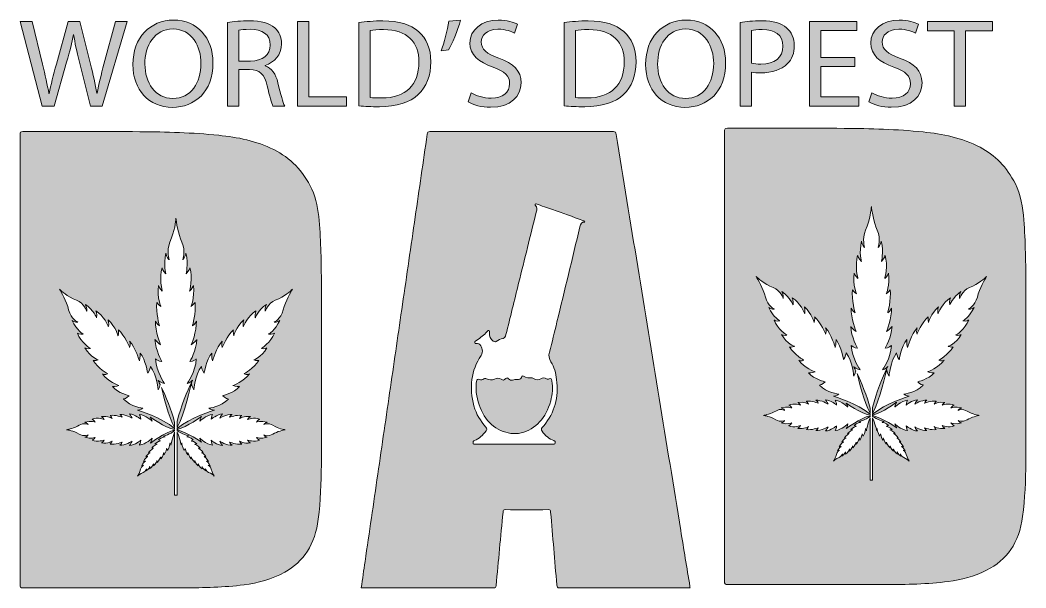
# Model space of a CAD drawing. Extents: x 426 to 1384, y -1341 to -800.
import ezdxf

# ---------------------------------------------------------------- set-up
doc = ezdxf.new("R2010")
doc.units = 0
doc.header["$MEASUREMENT"] = 0
doc.layers.add('katman 1', color=7, linetype='Continuous')

# ---------------------------------------------------------------- blocks, each defined once
blk = doc.blocks.new('block 2')
at = {"layer": 'katman 1', "true_color": 0xffffff}
h = blk.add_hatch(color=7, dxfattribs=at)
h.dxf.hatch_style = 2
edge = h.paths.add_edge_path()
edge.add_spline(control_points=[(713.03, -1051.72), (713.02, -1031.55), (712.67, -1011.38), (710.91, -991.3), (709.99, -980.89), (708.4, -970.71), (704.05, -961.44), (695.68, -943.58), (683.21, -931.45), (667.68, -923.64), (650.91, -915.21), (633.22, -911.8), (615.26, -910), (590.3, -907.5), (565.27, -906.68), (540.24, -906.55), (503.07, -906.35), (465.9, -906.52), (428.74, -906.43), (426.59, -906.43), (426.09, -907.07), (426.09, -909.63), (426.16, -981.02), (426.14, -1052.41), (426.14, -1123.8), (426.14, -1195.19), (426.16, -1266.58), (426.09, -1337.97), (426.09, -1340.54), (426.61, -1341.17), (428.74, -1341.16), (479.82, -1341.08), (530.89, -1341.1), (581.97, -1341.1), (601.13, -1341.1), (620.27, -1340.69), (639.35, -1338.24), (652.74, -1336.52), (665.78, -1333.07), (678.11, -1326.26), (696.27, -1316.25), (707.09, -1299.63), (710.06, -1275.61), (712.19, -1258.42), (712.96, -1241.12), (713, -1223.8), (713.12, -1166.44), (713.07, -1109.08), (713.03, -1051.72)], knot_values=[0, 0, 0, 0, 1, 1, 1, 2, 2, 2, 3, 3, 3, 4, 4, 4, 5, 5, 5, 6, 6, 6, 7, 7, 7, 8, 8, 8, 9, 9, 9, 10, 10, 10, 11, 11, 11, 12, 12, 12, 13, 13, 13, 14, 14, 14, 15, 15, 15, 16, 16, 16, 16], degree=3, periodic=1)
edge = h.paths.add_edge_path()
edge.add_spline(control_points=[(668.25, -1088.04), (670.42, -1088.73), (673.48, -1086.39), (673.48, -1086.39), (668.89, -1095.95), (662.8, -1099.4), (662.8, -1099.4), (666.19, -1099.99), (668.38, -1098.51), (668.38, -1098.51), (665.04, -1107.34), (655.96, -1113.07), (655.96, -1113.07), (658.23, -1113.74), (661.22, -1112.59), (661.22, -1112.59), (655.62, -1121.56), (648.67, -1123.98), (648.67, -1123.98), (651.02, -1124.91), (653.45, -1124.5), (653.45, -1124.5), (648.67, -1131.76), (639.56, -1137.3), (639.56, -1137.3), (641.77, -1138.56), (644.54, -1137.26), (644.54, -1137.26), (639.47, -1144.12), (628.84, -1148.46), (628.84, -1148.46), (631.4, -1149.53), (635.08, -1149.42), (635.08, -1149.42), (629.3, -1155.78), (619.16, -1158.07), (619.16, -1158.07), (621.32, -1160.57), (624.53, -1161.24), (624.53, -1161.24), (617.4, -1168.71), (605.93, -1169.97), (605.93, -1169.97), (607.78, -1171.65), (611.09, -1171.85), (611.09, -1171.85), (611.09, -1171.85), (587.49, -1179.03), (575.75, -1189.35), (575.75, -1189.35), (575.75, -1190.25), (575.75, -1190.25), (585.2, -1187.98), (598.83, -1177.75), (598.83, -1177.75), (598.83, -1177.75), (597.5, -1179.87), (597.21, -1182.36), (597.21, -1182.36), (603.07, -1176.47), (609.32, -1175.94), (609.32, -1175.94), (608.07, -1178.07), (608.03, -1180.46), (608.03, -1180.46), (613.67, -1175.8), (618.85, -1175.51), (618.85, -1175.51), (617.08, -1177.54), (616.3, -1179.49), (616.3, -1179.49), (622.97, -1175.51), (628.01, -1175.86), (628.01, -1175.86), (626.21, -1176.81), (625.66, -1178.65), (625.66, -1178.65), (632.08, -1176.1), (637.14, -1176.8), (637.14, -1176.8), (635.85, -1177.99), (635.1, -1179.75), (635.1, -1179.75), (639.3, -1176.95), (645.41, -1177.99), (645.41, -1177.99), (643.56, -1179.14), (642.76, -1180.74), (642.76, -1180.74), (649.24, -1178.29), (654.24, -1180.54), (654.24, -1180.54), (652.63, -1181.09), (651.27, -1183.27), (651.27, -1183.27), (655.47, -1181.45), (661.33, -1183.33), (661.33, -1183.33), (658.99, -1183.97), (658.24, -1185.52), (658.22, -1185.56), (658.2, -1185.6), (658.18, -1185.64), (658.18, -1185.64), (662.23, -1183.52), (666.76, -1186.25), (672.6, -1189.77), (676.94, -1190.28), (678.59, -1190.51), (677.02, -1190.76), (670.91, -1192.11), (666.76, -1194.76), (662.2, -1197.68), (658.19, -1195.37), (658.19, -1195.37), (658.2, -1195.41), (658.22, -1195.46), (658.24, -1195.5), (658.99, -1197.05), (661.33, -1197.68), (661.33, -1197.68), (655.47, -1199.56), (651.27, -1197.74), (651.27, -1197.74), (652.63, -1199.93), (654.24, -1200.48), (654.24, -1200.48), (649.24, -1202.73), (642.76, -1200.28), (642.76, -1200.28), (643.56, -1201.88), (645.41, -1203.03), (645.41, -1203.03), (639.3, -1204.06), (635.1, -1201.27), (635.1, -1201.27), (635.85, -1203.03), (637.14, -1204.22), (637.14, -1204.22), (632.08, -1204.92), (625.66, -1202.36), (625.66, -1202.36), (626.21, -1204.2), (628.01, -1205.16), (628.01, -1205.16), (622.97, -1205.51), (616.3, -1201.53), (616.3, -1201.53), (617.08, -1203.48), (618.85, -1205.5), (618.85, -1205.5), (613.67, -1205.22), (608.03, -1200.56), (608.03, -1200.56), (608.07, -1202.95), (609.32, -1205.08), (609.32, -1205.08), (603.07, -1204.55), (597.21, -1198.65), (597.21, -1198.65), (597.42, -1200.49), (598.9, -1202.45), (598.9, -1202.45), (598.9, -1202.45), (585.25, -1192.63), (575.75, -1190.72), (575.75, -1190.72), (575.75, -1191.5), (575.75, -1191.5), (579.88, -1194.4), (586.76, -1196.33), (586.76, -1196.33), (586.76, -1196.33), (585.67, -1196.52), (584.85, -1197.27), (584.85, -1197.27), (588.62, -1197.68), (590.97, -1200.14), (590.97, -1200.14), (589.91, -1200.36), (589.2, -1201.18), (589.2, -1201.18), (592.53, -1201.94), (594.44, -1204.03), (594.44, -1204.03), (593.23, -1203.99), (592.38, -1204.35), (592.38, -1204.35), (595.88, -1205.77), (597.55, -1208.03), (597.55, -1208.03), (596.64, -1207.61), (595.91, -1208.02), (595.91, -1208.02), (598.91, -1209.84), (600.48, -1212.23), (600.48, -1212.23), (599.68, -1212.1), (598.91, -1212.4), (598.91, -1212.4), (601.2, -1213.2), (603.04, -1216.15), (603.04, -1216.15), (602.06, -1215.77), (601.31, -1215.99), (601.31, -1215.99), (604.3, -1217.88), (605.4, -1220.79), (605.4, -1220.79), (604.68, -1220.3), (603.56, -1220.49), (603.56, -1220.49), (605.57, -1221.63), (607.08, -1224.77), (607.08, -1224.77), (606.07, -1224.01), (605.36, -1224.23), (605.34, -1224.24), (605.32, -1224.24), (605.3, -1224.25), (605.3, -1224.25), (607.34, -1225.22), (608.13, -1228.1), (609.16, -1231.81), (610.53, -1233.82), (611.05, -1234.6), (610.42, -1234.03), (607.89, -1231.91), (605.66, -1231.09), (603.21, -1230.18), (602.47, -1227.67), (602.47, -1227.67), (602.46, -1227.69), (602.46, -1227.71), (602.45, -1227.74), (602.26, -1228.6), (602.9, -1229.81), (602.9, -1229.81), (600.29, -1227.99), (599.35, -1225.57), (599.35, -1225.57), (599.19, -1226.91), (599.6, -1227.79), (599.6, -1227.79), (597.19, -1226.46), (595.62, -1222.85), (595.62, -1222.85), (595.44, -1223.75), (595.75, -1224.94), (595.75, -1224.94), (593.31, -1222.72), (592.65, -1219.96), (592.65, -1219.96), (592.39, -1220.89), (592.51, -1221.86), (592.51, -1221.86), (590.53, -1219.96), (589.02, -1216.34), (589.02, -1216.34), (588.67, -1217.22), (589.02, -1218.32), (589.02, -1218.32), (587.15, -1216.31), (585.97, -1212.09), (585.97, -1212.09), (585.68, -1213.1), (585.71, -1214.56), (585.71, -1214.56), (583.97, -1212.27), (583.35, -1208.24), (583.35, -1208.24), (582.67, -1209.1), (582.49, -1210.37), (582.49, -1210.37), (580.45, -1207.54), (580.1, -1202.99), (580.1, -1202.99), (579.64, -1203.72), (579.59, -1205.04), (579.59, -1205.04), (579.59, -1205.04), (578.06, -1197.7), (575.75, -1192.78), (575.75, -1192.78), (575.75, -1252.82), (575.75, -1252.82), (575.75, -1252.82), (573.25, -1252.82), (573.25, -1252.82), (573.25, -1252.82), (573.25, -1192.95), (573.25, -1192.95), (571.09, -1197.97), (569.67, -1205.29), (569.67, -1205.29), (569.67, -1205.29), (569.52, -1203.99), (568.9, -1202.99), (568.9, -1202.99), (568.55, -1207.54), (566.52, -1210.37), (566.52, -1210.37), (566.33, -1209.1), (565.65, -1208.24), (565.65, -1208.24), (565.03, -1212.27), (563.29, -1214.56), (563.29, -1214.56), (563.32, -1213.1), (563.03, -1212.09), (563.03, -1212.09), (561.85, -1216.3), (559.98, -1218.32), (559.98, -1218.32), (560.33, -1217.22), (559.99, -1216.34), (559.99, -1216.34), (558.48, -1219.96), (556.5, -1221.86), (556.5, -1221.86), (556.61, -1220.89), (556.35, -1219.96), (556.35, -1219.96), (555.69, -1222.72), (553.25, -1224.94), (553.25, -1224.94), (553.56, -1223.75), (553.38, -1222.85), (553.38, -1222.85), (551.82, -1226.46), (549.41, -1227.79), (549.41, -1227.79), (549.81, -1226.91), (549.65, -1225.57), (549.65, -1225.57), (548.71, -1227.99), (546.1, -1229.81), (546.1, -1229.81), (546.74, -1228.6), (546.55, -1227.74), (546.54, -1227.71), (546.54, -1227.69), (546.53, -1227.67), (546.53, -1227.67), (545.73, -1230.12), (543.34, -1231.09), (540.27, -1232.32), (538.6, -1233.98), (537.95, -1234.6), (538.43, -1233.85), (540.18, -1230.79), (540.87, -1228.1), (541.62, -1225.14), (543.7, -1224.25), (543.7, -1224.25), (543.68, -1224.24), (543.66, -1224.24), (543.65, -1224.23), (542.93, -1224.01), (541.92, -1224.77), (541.92, -1224.77), (543.44, -1221.63), (545.44, -1220.49), (545.44, -1220.49), (544.33, -1220.3), (543.6, -1220.79), (543.6, -1220.79), (544.7, -1217.88), (547.69, -1215.99), (547.69, -1215.99), (546.95, -1215.77), (545.96, -1216.15), (545.96, -1216.15), (547.8, -1213.2), (550.09, -1212.4), (550.09, -1212.4), (549.32, -1212.1), (548.52, -1212.23), (548.52, -1212.23), (550.09, -1209.84), (553.09, -1208.02), (553.09, -1208.02), (552.36, -1207.6), (551.45, -1208.03), (551.45, -1208.03), (553.12, -1205.77), (556.62, -1204.34), (556.62, -1204.34), (555.77, -1203.99), (554.56, -1204.03), (554.56, -1204.03), (556.47, -1201.94), (559.8, -1201.18), (559.8, -1201.18), (559.09, -1200.36), (558.04, -1200.14), (558.04, -1200.14), (560.38, -1197.68), (564.16, -1197.27), (564.16, -1197.27), (563.55, -1196.71), (562.46, -1196.65), (562.46, -1196.65), (562.46, -1196.65), (569.21, -1194.59), (573.25, -1191.56), (573.25, -1191.56), (573.25, -1190.77), (573.25, -1190.77), (563.8, -1193.04), (550.18, -1203.27), (550.18, -1203.27), (550.18, -1203.27), (551.5, -1201.15), (551.79, -1198.65), (551.79, -1198.65), (545.93, -1204.55), (539.68, -1205.08), (539.68, -1205.08), (540.93, -1202.95), (540.97, -1200.56), (540.97, -1200.56), (535.33, -1205.22), (530.15, -1205.5), (530.15, -1205.5), (531.92, -1203.47), (532.7, -1201.53), (532.7, -1201.53), (526.04, -1205.5), (521, -1205.16), (521, -1205.16), (522.79, -1204.2), (523.34, -1202.36), (523.34, -1202.36), (516.92, -1204.91), (511.86, -1204.22), (511.86, -1204.22), (513.16, -1203.03), (513.9, -1201.27), (513.9, -1201.27), (509.7, -1204.06), (503.59, -1203.03), (503.59, -1203.03), (505.44, -1201.87), (506.25, -1200.28), (506.25, -1200.28), (499.77, -1202.73), (494.77, -1200.48), (494.77, -1200.48), (496.37, -1199.93), (497.73, -1197.74), (497.73, -1197.74), (493.53, -1199.56), (487.67, -1197.68), (487.67, -1197.68), (490.01, -1197.05), (490.76, -1195.5), (490.78, -1195.46), (490.8, -1195.41), (490.82, -1195.37), (490.82, -1195.37), (486.77, -1197.5), (482.24, -1194.76), (476.4, -1191.24), (472.06, -1190.74), (470.41, -1190.51), (471.98, -1190.25), (478.09, -1188.9), (482.24, -1186.25), (486.81, -1183.33), (490.82, -1185.64), (490.82, -1185.64), (490.8, -1185.6), (490.78, -1185.56), (490.76, -1185.52), (490.01, -1183.97), (487.67, -1183.33), (487.67, -1183.33), (493.53, -1181.45), (497.73, -1183.27), (497.73, -1183.27), (496.37, -1181.09), (494.77, -1180.54), (494.77, -1180.54), (499.77, -1178.29), (506.25, -1180.74), (506.25, -1180.74), (505.44, -1179.14), (503.59, -1177.98), (503.59, -1177.98), (509.7, -1176.95), (513.9, -1179.75), (513.9, -1179.75), (513.16, -1177.98), (511.86, -1176.8), (511.86, -1176.8), (516.92, -1176.1), (523.34, -1178.65), (523.34, -1178.65), (522.79, -1176.81), (521, -1175.86), (521, -1175.86), (526.04, -1175.51), (532.7, -1179.49), (532.7, -1179.49), (531.92, -1177.54), (530.15, -1175.51), (530.15, -1175.51), (535.33, -1175.8), (540.97, -1180.46), (540.97, -1180.46), (540.93, -1178.07), (539.68, -1175.94), (539.68, -1175.94), (545.93, -1176.46), (551.79, -1182.36), (551.79, -1182.36), (551.58, -1180.53), (550.1, -1178.56), (550.1, -1178.56), (550.1, -1178.56), (563.75, -1188.39), (573.25, -1190.3), (573.25, -1190.3), (573.25, -1189.35), (573.25, -1189.35), (561.51, -1179.03), (537.91, -1171.85), (537.91, -1171.85), (537.91, -1171.85), (541.23, -1171.65), (543.07, -1169.97), (543.07, -1169.97), (531.6, -1168.71), (524.47, -1161.24), (524.47, -1161.24), (527.68, -1160.57), (529.84, -1158.07), (529.84, -1158.07), (519.71, -1155.78), (513.93, -1149.42), (513.93, -1149.42), (517.6, -1149.53), (520.16, -1148.46), (520.16, -1148.46), (509.53, -1144.12), (504.46, -1137.26), (504.46, -1137.26), (507.23, -1138.56), (509.44, -1137.3), (509.44, -1137.3), (500.33, -1131.76), (495.55, -1124.5), (495.55, -1124.5), (497.98, -1124.91), (500.33, -1123.98), (500.33, -1123.98), (493.38, -1121.56), (487.78, -1112.59), (487.78, -1112.59), (490.77, -1113.74), (493.04, -1113.07), (493.04, -1113.07), (483.96, -1107.34), (480.62, -1098.51), (480.62, -1098.51), (482.82, -1099.99), (486.2, -1099.4), (486.2, -1099.4), (480.11, -1095.95), (475.52, -1086.39), (475.52, -1086.39), (478.58, -1088.73), (480.75, -1088.04), (480.81, -1088.02), (480.86, -1088), (480.92, -1087.98), (480.92, -1087.98), (474.6, -1085.28), (472.31, -1076.29), (470.22, -1068.12), (464.9, -1058.82), (463.45, -1056.52), (465.42, -1058.4), (470.49, -1063.45), (479.83, -1067.21), (487.09, -1070.13), (489.52, -1077.6), (489.52, -1077.6), (489.54, -1077.53), (489.56, -1077.46), (489.57, -1077.39), (490.14, -1074.77), (488.21, -1071.09), (488.21, -1071.09), (496.13, -1076.62), (498.99, -1083.97), (498.99, -1083.97), (499.48, -1079.89), (498.25, -1077.24), (498.25, -1077.24), (505.57, -1081.27), (510.32, -1092.23), (510.32, -1092.23), (510.88, -1089.49), (509.92, -1085.87), (509.92, -1085.87), (517.36, -1092.64), (519.36, -1101.02), (519.36, -1101.02), (520.13, -1098.19), (519.79, -1095.25), (519.79, -1095.25), (525.81, -1101.02), (530.4, -1112.01), (530.4, -1112.01), (531.45, -1109.34), (530.37, -1106.01), (530.37, -1106.01), (536.06, -1112.12), (539.65, -1124.94), (539.65, -1124.94), (540.54, -1121.86), (540.44, -1117.42), (540.44, -1117.42), (545.72, -1124.4), (547.62, -1136.63), (547.62, -1136.63), (549.69, -1134.02), (550.24, -1130.15), (550.24, -1130.15), (556.43, -1138.75), (557.48, -1152.58), (557.48, -1152.58), (558.55, -1150.86), (559.17, -1148.83), (559.5, -1147.4), (558.29, -1144.9), (557.53, -1143.42), (557.53, -1143.42), (557.53, -1143.42), (560.35, -1145.98), (563.67, -1146.55), (563.67, -1146.55), (555.83, -1135.2), (555.13, -1123.11), (555.13, -1123.11), (557.96, -1125.52), (561.14, -1125.6), (561.14, -1125.6), (554.94, -1114.69), (554.56, -1104.66), (554.56, -1104.66), (557.26, -1108.08), (559.84, -1109.59), (559.84, -1109.59), (554.56, -1096.7), (555.02, -1086.94), (555.02, -1086.94), (556.29, -1090.42), (558.74, -1091.48), (558.74, -1091.48), (555.34, -1079.05), (556.27, -1069.25), (556.27, -1069.25), (557.85, -1071.77), (560.19, -1073.2), (560.19, -1073.2), (556.48, -1065.08), (557.85, -1053.25), (557.85, -1053.25), (559.39, -1056.83), (561.51, -1058.39), (561.51, -1058.39), (558.25, -1045.84), (561.24, -1036.17), (561.24, -1036.17), (561.97, -1039.27), (564.88, -1041.9), (564.88, -1041.9), (562.46, -1033.78), (564.96, -1022.43), (564.96, -1022.43), (565.81, -1026.96), (567.86, -1028.41), (567.92, -1028.45), (567.98, -1028.49), (568.03, -1028.52), (568.03, -1028.52), (565.21, -1020.7), (568.84, -1011.92), (573.52, -1000.62), (574.2, -992.22), (574.5, -989.02), (574.84, -992.06), (576.63, -1003.88), (580.16, -1011.92), (584.04, -1020.76), (580.97, -1028.52), (580.97, -1028.52), (581.02, -1028.49), (581.08, -1028.45), (581.14, -1028.41), (583.2, -1026.96), (584.04, -1022.43), (584.04, -1022.43), (586.54, -1033.78), (584.12, -1041.9), (584.12, -1041.9), (587.03, -1039.27), (587.76, -1036.17), (587.76, -1036.17), (590.75, -1045.84), (587.49, -1058.39), (587.49, -1058.39), (589.62, -1056.83), (591.15, -1053.25), (591.15, -1053.25), (592.53, -1065.08), (588.81, -1073.2), (588.81, -1073.2), (591.15, -1071.77), (592.73, -1069.25), (592.73, -1069.25), (593.66, -1079.05), (590.26, -1091.48), (590.26, -1091.48), (592.71, -1090.42), (593.98, -1086.94), (593.98, -1086.94), (594.44, -1096.7), (589.16, -1109.59), (589.16, -1109.59), (591.74, -1108.08), (594.44, -1104.66), (594.44, -1104.66), (594.06, -1114.69), (587.87, -1125.6), (587.87, -1125.6), (591.04, -1125.52), (593.88, -1123.11), (593.88, -1123.11), (593.17, -1135.2), (585.33, -1146.55), (585.33, -1146.55), (587.77, -1146.14), (590.38, -1143.28), (590.38, -1143.28), (590.38, -1143.28), (589.94, -1144.18), (589.19, -1145.77), (589.31, -1146.58), (589.88, -1149.94), (591.53, -1152.58), (591.53, -1152.58), (592.57, -1138.75), (598.76, -1130.15), (598.76, -1130.15), (599.32, -1134.02), (601.39, -1136.63), (601.39, -1136.63), (603.28, -1124.4), (608.56, -1117.42), (608.56, -1117.42), (608.46, -1121.86), (609.35, -1124.94), (609.35, -1124.94), (612.95, -1112.12), (618.63, -1106.01), (618.63, -1106.01), (617.56, -1109.34), (618.6, -1112.01), (618.6, -1112.01), (623.19, -1101.02), (629.21, -1095.25), (629.21, -1095.25), (628.87, -1098.19), (629.64, -1101.02), (629.64, -1101.02), (631.65, -1092.64), (639.08, -1085.87), (639.08, -1085.87), (638.12, -1089.49), (638.68, -1092.23), (638.68, -1092.23), (643.43, -1081.27), (650.75, -1077.24), (650.75, -1077.24), (649.52, -1079.89), (650.01, -1083.97), (650.01, -1083.97), (652.87, -1076.62), (660.8, -1071.09), (660.8, -1071.09), (658.86, -1074.77), (659.43, -1077.39), (659.44, -1077.46), (659.46, -1077.53), (659.48, -1077.6), (659.48, -1077.6), (661.91, -1070.13), (669.17, -1067.21), (678.51, -1063.45), (683.59, -1058.4), (685.55, -1056.52), (684.1, -1058.82), (678.78, -1068.12), (676.7, -1076.29), (674.4, -1085.28), (668.08, -1087.98), (668.08, -1087.98), (668.14, -1088), (668.2, -1088.02), (668.25, -1088.04)], knot_values=[0, 0, 0, 0, 1, 1, 1, 2, 2, 2, 3, 3, 3, 4, 4, 4, 5, 5, 5, 6, 6, 6, 7, 7, 7, 8, 8, 8, 9, 9, 9, 10, 10, 10, 11, 11, 11, 12, 12, 12, 13, 13, 13, 14, 14, 14, 15, 15, 15, 16, 16, 16, 17, 17, 17, 18, 18, 18, 19, 19, 19, 20, 20, 20, 21, 21, 21, 22, 22, 22, 23, 23, 23, 24, 24, 24, 25, 25, 25, 26, 26, 26, 27, 27, 27, 28, 28, 28, 29, 29, 29, 30, 30, 30, 31, 31, 31, 32, 32, 32, 33, 33, 33, 34, 34, 34, 35, 35, 35, 36, 36, 36, 37, 37, 37, 38, 38, 38, 39, 39, 39, 40, 40, 40, 41, 41, 41, 42, 42, 42, 43, 43, 43, 44, 44, 44, 45, 45, 45, 46, 46, 46, 47, 47, 47, 48, 48, 48, 49, 49, 49, 50, 50, 50, 51, 51, 51, 52, 52, 52, 53, 53, 53, 54, 54, 54, 55, 55, 55, 56, 56, 56, 57, 57, 57, 58, 58, 58, 59, 59, 59, 60, 60, 60, 61, 61, 61, 62, 62, 62, 63, 63, 63, 64, 64, 64, 65, 65, 65, 66, 66, 66, 67, 67, 67, 68, 68, 68, 69, 69, 69, 70, 70, 70, 71, 71, 71, 72, 72, 72, 73, 73, 73, 74, 74, 74, 75, 75, 75, 76, 76, 76, 77, 77, 77, 78, 78, 78, 79, 79, 79, 80, 80, 80, 81, 81, 81, 82, 82, 82, 83, 83, 83, 84, 84, 84, 85, 85, 85, 86, 86, 86, 87, 87, 87, 88, 88, 88, 89, 89, 89, 90, 90, 90, 91, 91, 91, 92, 92, 92, 93, 93, 93, 94, 94, 94, 95, 95, 95, 96, 96, 96, 97, 97, 97, 98, 98, 98, 99, 99, 99, 100, 100, 100, 101, 101, 101, 102, 102, 102, 103, 103, 103, 104, 104, 104, 105, 105, 105, 106, 106, 106, 107, 107, 107, 108, 108, 108, 109, 109, 109, 110, 110, 110, 111, 111, 111, 112, 112, 112, 113, 113, 113, 114, 114, 114, 115, 115, 115, 116, 116, 116, 117, 117, 117, 118, 118, 118, 119, 119, 119, 120, 120, 120, 121, 121, 121, 122, 122, 122, 123, 123, 123, 124, 124, 124, 125, 125, 125, 126, 126, 126, 127, 127, 127, 128, 128, 128, 129, 129, 129, 130, 130, 130, 131, 131, 131, 132, 132, 132, 133, 133, 133, 134, 134, 134, 135, 135, 135, 136, 136, 136, 137, 137, 137, 138, 138, 138, 139, 139, 139, 140, 140, 140, 141, 141, 141, 142, 142, 142, 143, 143, 143, 144, 144, 144, 145, 145, 145, 146, 146, 146, 147, 147, 147, 148, 148, 148, 149, 149, 149, 150, 150, 150, 151, 151, 151, 152, 152, 152, 153, 153, 153, 154, 154, 154, 155, 155, 155, 156, 156, 156, 157, 157, 157, 158, 158, 158, 159, 159, 159, 160, 160, 160, 161, 161, 161, 162, 162, 162, 163, 163, 163, 164, 164, 164, 165, 165, 165, 166, 166, 166, 167, 167, 167, 168, 168, 168, 169, 169, 169, 170, 170, 170, 171, 171, 171, 172, 172, 172, 173, 173, 173, 174, 174, 174, 175, 175, 175, 176, 176, 176, 177, 177, 177, 178, 178, 178, 179, 179, 179, 180, 180, 180, 181, 181, 181, 182, 182, 182, 183, 183, 183, 184, 184, 184, 185, 185, 185, 186, 186, 186, 187, 187, 187, 188, 188, 188, 189, 189, 189, 190, 190, 190, 191, 191, 191, 192, 192, 192, 193, 193, 193, 194, 194, 194, 195, 195, 195, 196, 196, 196, 197, 197, 197, 198, 198, 198, 199, 199, 199, 200, 200, 200, 201, 201, 201, 202, 202, 202, 203, 203, 203, 204, 204, 204, 205, 205, 205, 206, 206, 206, 207, 207, 207, 208, 208, 208, 209, 209, 209, 210, 210, 210, 211, 211, 211, 212, 212, 212, 213, 213, 213, 214, 214, 214, 215, 215, 215, 216, 216, 216, 217, 217, 217, 218, 218, 218, 219, 219, 219, 220, 220, 220, 221, 221, 221, 222, 222, 222, 223, 223, 223, 224, 224, 224, 225, 225, 225, 226, 226, 226, 227, 227, 227, 228, 228, 228, 229, 229, 229, 230, 230, 230, 231, 231, 231, 232, 232, 232, 233, 233, 233, 234, 234, 234, 235, 235, 235, 236, 236, 236, 237, 237, 237, 238, 238, 238, 239, 239, 239, 240, 240, 240, 241, 241, 241, 242, 242, 242, 243, 243, 243, 244, 244, 244, 245, 245, 245, 246, 246, 246, 247, 247, 247, 248, 248, 248, 249, 249, 249, 250, 250, 250, 251, 251, 251, 252, 252, 252, 253, 253, 253, 254, 254, 254, 255, 255, 255, 256, 256, 256, 257, 257, 257, 258, 258, 258, 259, 259, 259, 260, 260, 260, 261, 261, 261, 262, 262, 262, 263, 263, 263, 264, 264, 264, 265, 265, 265, 266, 266, 266, 267, 267, 267, 268, 268, 268, 269, 269, 269, 270, 270, 270, 271, 271, 271, 271], degree=3, periodic=1)
h = blk.add_hatch(color=7, dxfattribs=at)
h.dxf.hatch_style = 2
edge = h.paths.add_edge_path()
edge.add_spline(control_points=[(575.75, -1182.73), (575.75, -1182.73), (575.75, -1188.36), (575.75, -1188.36), (583.18, -1174.75), (588.38, -1149.52), (589.09, -1146), (586.11, -1152.36), (578.82, -1168.76), (575.75, -1182.73)], knot_values=[0, 0, 0, 0, 1, 1, 1, 2, 2, 2, 3, 3, 3, 3], degree=3, periodic=1)
h = blk.add_hatch(color=7, dxfattribs=at)
h.dxf.hatch_style = 2
edge = h.paths.add_edge_path()
edge.add_spline(control_points=[(560.78, -1150.11), (562.67, -1158.66), (567.23, -1177.33), (573.25, -1188.36), (573.25, -1188.36), (573.25, -1183.59), (573.25, -1183.59), (570.49, -1171.83), (564.52, -1158.08), (560.78, -1150.11)], knot_values=[0, 0, 0, 0, 1, 1, 1, 2, 2, 2, 3, 3, 3, 3], degree=3, periodic=1)
at = {"layer": 'katman 1', "lineweight": 0}
for points, knots in [([(713.03, -1051.72), (713.02, -1031.55), (712.67, -1011.38), (710.91, -991.3), (709.99, -980.89), (708.4, -970.71), (704.05, -961.44), (695.68, -943.58), (683.21, -931.45), (667.68, -923.64), (650.91, -915.21), (633.22, -911.8), (615.26, -910), (590.3, -907.5), (565.27, -906.68), (540.24, -906.55), (503.07, -906.35), (465.9, -906.52), (428.74, -906.43), (426.59, -906.43), (426.09, -907.07), (426.09, -909.63), (426.16, -981.02), (426.14, -1052.41), (426.14, -1123.8), (426.14, -1195.19), (426.16, -1266.58), (426.09, -1337.97), (426.09, -1340.54), (426.61, -1341.17), (428.74, -1341.16), (479.82, -1341.08), (530.89, -1341.1), (581.97, -1341.1), (601.13, -1341.1), (620.27, -1340.69), (639.35, -1338.24), (652.74, -1336.52), (665.78, -1333.07), (678.11, -1326.26), (696.27, -1316.25), (707.09, -1299.63), (710.06, -1275.61), (712.19, -1258.42), (712.96, -1241.12), (713, -1223.8), (713.12, -1166.44), (713.07, -1109.08), (713.03, -1051.72)], [0, 0, 0, 0, 1, 1, 1, 2, 2, 2, 3, 3, 3, 4, 4, 4, 5, 5, 5, 6, 6, 6, 7, 7, 7, 8, 8, 8, 9, 9, 9, 10, 10, 10, 11, 11, 11, 12, 12, 12, 13, 13, 13, 14, 14, 14, 15, 15, 15, 16, 16, 16, 16]), ([(668.25, -1088.04), (670.42, -1088.73), (673.48, -1086.39), (673.48, -1086.39), (668.89, -1095.95), (662.8, -1099.4), (662.8, -1099.4), (666.19, -1099.99), (668.38, -1098.51), (668.38, -1098.51), (665.04, -1107.34), (655.96, -1113.07), (655.96, -1113.07), (658.23, -1113.74), (661.22, -1112.59), (661.22, -1112.59), (655.62, -1121.56), (648.67, -1123.98), (648.67, -1123.98), (651.02, -1124.91), (653.45, -1124.5), (653.45, -1124.5), (648.67, -1131.76), (639.56, -1137.3), (639.56, -1137.3), (641.77, -1138.56), (644.54, -1137.26), (644.54, -1137.26), (639.47, -1144.12), (628.84, -1148.46), (628.84, -1148.46), (631.4, -1149.53), (635.08, -1149.42), (635.08, -1149.42), (629.3, -1155.78), (619.16, -1158.07), (619.16, -1158.07), (621.32, -1160.57), (624.53, -1161.24), (624.53, -1161.24), (617.4, -1168.71), (605.93, -1169.97), (605.93, -1169.97), (607.78, -1171.65), (611.09, -1171.85), (611.09, -1171.85), (611.09, -1171.85), (587.49, -1179.03), (575.75, -1189.35), (575.75, -1189.35), (575.75, -1190.25), (575.75, -1190.25), (585.2, -1187.98), (598.83, -1177.75), (598.83, -1177.75), (598.83, -1177.75), (597.5, -1179.87), (597.21, -1182.36), (597.21, -1182.36), (603.07, -1176.47), (609.32, -1175.94), (609.32, -1175.94), (608.07, -1178.07), (608.03, -1180.46), (608.03, -1180.46), (613.67, -1175.8), (618.85, -1175.51), (618.85, -1175.51), (617.08, -1177.54), (616.3, -1179.49), (616.3, -1179.49), (622.97, -1175.51), (628.01, -1175.86), (628.01, -1175.86), (626.21, -1176.81), (625.66, -1178.65), (625.66, -1178.65), (632.08, -1176.1), (637.14, -1176.8), (637.14, -1176.8), (635.85, -1177.99), (635.1, -1179.75), (635.1, -1179.75), (639.3, -1176.95), (645.41, -1177.99), (645.41, -1177.99), (643.56, -1179.14), (642.76, -1180.74), (642.76, -1180.74), (649.24, -1178.29), (654.24, -1180.54), (654.24, -1180.54), (652.63, -1181.09), (651.27, -1183.27), (651.27, -1183.27), (655.47, -1181.45), (661.33, -1183.33), (661.33, -1183.33), (658.99, -1183.97), (658.24, -1185.52), (658.22, -1185.56), (658.2, -1185.6), (658.18, -1185.64), (658.18, -1185.64), (662.23, -1183.52), (666.76, -1186.25), (672.6, -1189.77), (676.94, -1190.28), (678.59, -1190.51), (677.02, -1190.76), (670.91, -1192.11), (666.76, -1194.76), (662.2, -1197.68), (658.19, -1195.37), (658.19, -1195.37), (658.2, -1195.41), (658.22, -1195.46), (658.24, -1195.5), (658.99, -1197.05), (661.33, -1197.68), (661.33, -1197.68), (655.47, -1199.56), (651.27, -1197.74), (651.27, -1197.74), (652.63, -1199.93), (654.24, -1200.48), (654.24, -1200.48), (649.24, -1202.73), (642.76, -1200.28), (642.76, -1200.28), (643.56, -1201.88), (645.41, -1203.03), (645.41, -1203.03), (639.3, -1204.06), (635.1, -1201.27), (635.1, -1201.27), (635.85, -1203.03), (637.14, -1204.22), (637.14, -1204.22), (632.08, -1204.92), (625.66, -1202.36), (625.66, -1202.36), (626.21, -1204.2), (628.01, -1205.16), (628.01, -1205.16), (622.97, -1205.51), (616.3, -1201.53), (616.3, -1201.53), (617.08, -1203.48), (618.85, -1205.5), (618.85, -1205.5), (613.67, -1205.22), (608.03, -1200.56), (608.03, -1200.56), (608.07, -1202.95), (609.32, -1205.08), (609.32, -1205.08), (603.07, -1204.55), (597.21, -1198.65), (597.21, -1198.65), (597.42, -1200.49), (598.9, -1202.45), (598.9, -1202.45), (598.9, -1202.45), (585.25, -1192.63), (575.75, -1190.72), (575.75, -1190.72), (575.75, -1191.5), (575.75, -1191.5), (579.88, -1194.4), (586.76, -1196.33), (586.76, -1196.33), (586.76, -1196.33), (585.67, -1196.52), (584.85, -1197.27), (584.85, -1197.27), (588.62, -1197.68), (590.97, -1200.14), (590.97, -1200.14), (589.91, -1200.36), (589.2, -1201.18), (589.2, -1201.18), (592.53, -1201.94), (594.44, -1204.03), (594.44, -1204.03), (593.23, -1203.99), (592.38, -1204.35), (592.38, -1204.35), (595.88, -1205.77), (597.55, -1208.03), (597.55, -1208.03), (596.64, -1207.61), (595.91, -1208.02), (595.91, -1208.02), (598.91, -1209.84), (600.48, -1212.23), (600.48, -1212.23), (599.68, -1212.1), (598.91, -1212.4), (598.91, -1212.4), (601.2, -1213.2), (603.04, -1216.15), (603.04, -1216.15), (602.06, -1215.77), (601.31, -1215.99), (601.31, -1215.99), (604.3, -1217.88), (605.4, -1220.79), (605.4, -1220.79), (604.68, -1220.3), (603.56, -1220.49), (603.56, -1220.49), (605.57, -1221.63), (607.08, -1224.77), (607.08, -1224.77), (606.07, -1224.01), (605.36, -1224.23), (605.34, -1224.24), (605.32, -1224.24), (605.3, -1224.25), (605.3, -1224.25), (607.34, -1225.22), (608.13, -1228.1), (609.16, -1231.81), (610.53, -1233.82), (611.05, -1234.6), (610.42, -1234.03), (607.89, -1231.91), (605.66, -1231.09), (603.21, -1230.18), (602.47, -1227.67), (602.47, -1227.67), (602.46, -1227.69), (602.46, -1227.71), (602.45, -1227.74), (602.26, -1228.6), (602.9, -1229.81), (602.9, -1229.81), (600.29, -1227.99), (599.35, -1225.57), (599.35, -1225.57), (599.19, -1226.91), (599.6, -1227.79), (599.6, -1227.79), (597.19, -1226.46), (595.62, -1222.85), (595.62, -1222.85), (595.44, -1223.75), (595.75, -1224.94), (595.75, -1224.94), (593.31, -1222.72), (592.65, -1219.96), (592.65, -1219.96), (592.39, -1220.89), (592.51, -1221.86), (592.51, -1221.86), (590.53, -1219.96), (589.02, -1216.34), (589.02, -1216.34), (588.67, -1217.22), (589.02, -1218.32), (589.02, -1218.32), (587.15, -1216.31), (585.97, -1212.09), (585.97, -1212.09), (585.68, -1213.1), (585.71, -1214.56), (585.71, -1214.56), (583.97, -1212.27), (583.35, -1208.24), (583.35, -1208.24), (582.67, -1209.1), (582.49, -1210.37), (582.49, -1210.37), (580.45, -1207.54), (580.1, -1202.99), (580.1, -1202.99), (579.64, -1203.72), (579.59, -1205.04), (579.59, -1205.04), (579.59, -1205.04), (578.06, -1197.7), (575.75, -1192.78), (575.75, -1192.78), (575.75, -1252.82), (575.75, -1252.82), (575.75, -1252.82), (573.25, -1252.82), (573.25, -1252.82), (573.25, -1252.82), (573.25, -1192.95), (573.25, -1192.95), (571.09, -1197.97), (569.67, -1205.29), (569.67, -1205.29), (569.67, -1205.29), (569.52, -1203.99), (568.9, -1202.99), (568.9, -1202.99), (568.55, -1207.54), (566.52, -1210.37), (566.52, -1210.37), (566.33, -1209.1), (565.65, -1208.24), (565.65, -1208.24), (565.03, -1212.27), (563.29, -1214.56), (563.29, -1214.56), (563.32, -1213.1), (563.03, -1212.09), (563.03, -1212.09), (561.85, -1216.3), (559.98, -1218.32), (559.98, -1218.32), (560.33, -1217.22), (559.99, -1216.34), (559.99, -1216.34), (558.48, -1219.96), (556.5, -1221.86), (556.5, -1221.86), (556.61, -1220.89), (556.35, -1219.96), (556.35, -1219.96), (555.69, -1222.72), (553.25, -1224.94), (553.25, -1224.94), (553.56, -1223.75), (553.38, -1222.85), (553.38, -1222.85), (551.82, -1226.46), (549.41, -1227.79), (549.41, -1227.79), (549.81, -1226.91), (549.65, -1225.57), (549.65, -1225.57), (548.71, -1227.99), (546.1, -1229.81), (546.1, -1229.81), (546.74, -1228.6), (546.55, -1227.74), (546.54, -1227.71), (546.54, -1227.69), (546.53, -1227.67), (546.53, -1227.67), (545.73, -1230.12), (543.34, -1231.09), (540.27, -1232.32), (538.6, -1233.98), (537.95, -1234.6), (538.43, -1233.85), (540.18, -1230.79), (540.87, -1228.1), (541.62, -1225.14), (543.7, -1224.25), (543.7, -1224.25), (543.68, -1224.24), (543.66, -1224.24), (543.65, -1224.23), (542.93, -1224.01), (541.92, -1224.77), (541.92, -1224.77), (543.44, -1221.63), (545.44, -1220.49), (545.44, -1220.49), (544.33, -1220.3), (543.6, -1220.79), (543.6, -1220.79), (544.7, -1217.88), (547.69, -1215.99), (547.69, -1215.99), (546.95, -1215.77), (545.96, -1216.15), (545.96, -1216.15), (547.8, -1213.2), (550.09, -1212.4), (550.09, -1212.4), (549.32, -1212.1), (548.52, -1212.23), (548.52, -1212.23), (550.09, -1209.84), (553.09, -1208.02), (553.09, -1208.02), (552.36, -1207.6), (551.45, -1208.03), (551.45, -1208.03), (553.12, -1205.77), (556.62, -1204.34), (556.62, -1204.34), (555.77, -1203.99), (554.56, -1204.03), (554.56, -1204.03), (556.47, -1201.94), (559.8, -1201.18), (559.8, -1201.18), (559.09, -1200.36), (558.04, -1200.14), (558.04, -1200.14), (560.38, -1197.68), (564.16, -1197.27), (564.16, -1197.27), (563.55, -1196.71), (562.46, -1196.65), (562.46, -1196.65), (562.46, -1196.65), (569.21, -1194.59), (573.25, -1191.56), (573.25, -1191.56), (573.25, -1190.77), (573.25, -1190.77), (563.8, -1193.04), (550.18, -1203.27), (550.18, -1203.27), (550.18, -1203.27), (551.5, -1201.15), (551.79, -1198.65), (551.79, -1198.65), (545.93, -1204.55), (539.68, -1205.08), (539.68, -1205.08), (540.93, -1202.95), (540.97, -1200.56), (540.97, -1200.56), (535.33, -1205.22), (530.15, -1205.5), (530.15, -1205.5), (531.92, -1203.47), (532.7, -1201.53), (532.7, -1201.53), (526.04, -1205.5), (521, -1205.16), (521, -1205.16), (522.79, -1204.2), (523.34, -1202.36), (523.34, -1202.36), (516.92, -1204.91), (511.86, -1204.22), (511.86, -1204.22), (513.16, -1203.03), (513.9, -1201.27), (513.9, -1201.27), (509.7, -1204.06), (503.59, -1203.03), (503.59, -1203.03), (505.44, -1201.87), (506.25, -1200.28), (506.25, -1200.28), (499.77, -1202.73), (494.77, -1200.48), (494.77, -1200.48), (496.37, -1199.93), (497.73, -1197.74), (497.73, -1197.74), (493.53, -1199.56), (487.67, -1197.68), (487.67, -1197.68), (490.01, -1197.05), (490.76, -1195.5), (490.78, -1195.46), (490.8, -1195.41), (490.82, -1195.37), (490.82, -1195.37), (486.77, -1197.5), (482.24, -1194.76), (476.4, -1191.24), (472.06, -1190.74), (470.41, -1190.51), (471.98, -1190.25), (478.09, -1188.9), (482.24, -1186.25), (486.81, -1183.33), (490.82, -1185.64), (490.82, -1185.64), (490.8, -1185.6), (490.78, -1185.56), (490.76, -1185.52), (490.01, -1183.97), (487.67, -1183.33), (487.67, -1183.33), (493.53, -1181.45), (497.73, -1183.27), (497.73, -1183.27), (496.37, -1181.09), (494.77, -1180.54), (494.77, -1180.54), (499.77, -1178.29), (506.25, -1180.74), (506.25, -1180.74), (505.44, -1179.14), (503.59, -1177.98), (503.59, -1177.98), (509.7, -1176.95), (513.9, -1179.75), (513.9, -1179.75), (513.16, -1177.98), (511.86, -1176.8), (511.86, -1176.8), (516.92, -1176.1), (523.34, -1178.65), (523.34, -1178.65), (522.79, -1176.81), (521, -1175.86), (521, -1175.86), (526.04, -1175.51), (532.7, -1179.49), (532.7, -1179.49), (531.92, -1177.54), (530.15, -1175.51), (530.15, -1175.51), (535.33, -1175.8), (540.97, -1180.46), (540.97, -1180.46), (540.93, -1178.07), (539.68, -1175.94), (539.68, -1175.94), (545.93, -1176.46), (551.79, -1182.36), (551.79, -1182.36), (551.58, -1180.53), (550.1, -1178.56), (550.1, -1178.56), (550.1, -1178.56), (563.75, -1188.39), (573.25, -1190.3), (573.25, -1190.3), (573.25, -1189.35), (573.25, -1189.35), (561.51, -1179.03), (537.91, -1171.85), (537.91, -1171.85), (537.91, -1171.85), (541.23, -1171.65), (543.07, -1169.97), (543.07, -1169.97), (531.6, -1168.71), (524.47, -1161.24), (524.47, -1161.24), (527.68, -1160.57), (529.84, -1158.07), (529.84, -1158.07), (519.71, -1155.78), (513.93, -1149.42), (513.93, -1149.42), (517.6, -1149.53), (520.16, -1148.46), (520.16, -1148.46), (509.53, -1144.12), (504.46, -1137.26), (504.46, -1137.26), (507.23, -1138.56), (509.44, -1137.3), (509.44, -1137.3), (500.33, -1131.76), (495.55, -1124.5), (495.55, -1124.5), (497.98, -1124.91), (500.33, -1123.98), (500.33, -1123.98), (493.38, -1121.56), (487.78, -1112.59), (487.78, -1112.59), (490.77, -1113.74), (493.04, -1113.07), (493.04, -1113.07), (483.96, -1107.34), (480.62, -1098.51), (480.62, -1098.51), (482.82, -1099.99), (486.2, -1099.4), (486.2, -1099.4), (480.11, -1095.95), (475.52, -1086.39), (475.52, -1086.39), (478.58, -1088.73), (480.75, -1088.04), (480.81, -1088.02), (480.86, -1088), (480.92, -1087.98), (480.92, -1087.98), (474.6, -1085.28), (472.31, -1076.29), (470.22, -1068.12), (464.9, -1058.82), (463.45, -1056.52), (465.42, -1058.4), (470.49, -1063.45), (479.83, -1067.21), (487.09, -1070.13), (489.52, -1077.6), (489.52, -1077.6), (489.54, -1077.53), (489.56, -1077.46), (489.57, -1077.39), (490.14, -1074.77), (488.21, -1071.09), (488.21, -1071.09), (496.13, -1076.62), (498.99, -1083.97), (498.99, -1083.97), (499.48, -1079.89), (498.25, -1077.24), (498.25, -1077.24), (505.57, -1081.27), (510.32, -1092.23), (510.32, -1092.23), (510.88, -1089.49), (509.92, -1085.87), (509.92, -1085.87), (517.36, -1092.64), (519.36, -1101.02), (519.36, -1101.02), (520.13, -1098.19), (519.79, -1095.25), (519.79, -1095.25), (525.81, -1101.02), (530.4, -1112.01), (530.4, -1112.01), (531.45, -1109.34), (530.37, -1106.01), (530.37, -1106.01), (536.06, -1112.12), (539.65, -1124.94), (539.65, -1124.94), (540.54, -1121.86), (540.44, -1117.42), (540.44, -1117.42), (545.72, -1124.4), (547.62, -1136.63), (547.62, -1136.63), (549.69, -1134.02), (550.24, -1130.15), (550.24, -1130.15), (556.43, -1138.75), (557.48, -1152.58), (557.48, -1152.58), (558.55, -1150.86), (559.17, -1148.83), (559.5, -1147.4), (558.29, -1144.9), (557.53, -1143.42), (557.53, -1143.42), (557.53, -1143.42), (560.35, -1145.98), (563.67, -1146.55), (563.67, -1146.55), (555.83, -1135.2), (555.13, -1123.11), (555.13, -1123.11), (557.96, -1125.52), (561.14, -1125.6), (561.14, -1125.6), (554.94, -1114.69), (554.56, -1104.66), (554.56, -1104.66), (557.26, -1108.08), (559.84, -1109.59), (559.84, -1109.59), (554.56, -1096.7), (555.02, -1086.94), (555.02, -1086.94), (556.29, -1090.42), (558.74, -1091.48), (558.74, -1091.48), (555.34, -1079.05), (556.27, -1069.25), (556.27, -1069.25), (557.85, -1071.77), (560.19, -1073.2), (560.19, -1073.2), (556.48, -1065.08), (557.85, -1053.25), (557.85, -1053.25), (559.39, -1056.83), (561.51, -1058.39), (561.51, -1058.39), (558.25, -1045.84), (561.24, -1036.17), (561.24, -1036.17), (561.97, -1039.27), (564.88, -1041.9), (564.88, -1041.9), (562.46, -1033.78), (564.96, -1022.43), (564.96, -1022.43), (565.81, -1026.96), (567.86, -1028.41), (567.92, -1028.45), (567.98, -1028.49), (568.03, -1028.52), (568.03, -1028.52), (565.21, -1020.7), (568.84, -1011.92), (573.52, -1000.62), (574.2, -992.22), (574.5, -989.02), (574.84, -992.06), (576.63, -1003.88), (580.16, -1011.92), (584.04, -1020.76), (580.97, -1028.52), (580.97, -1028.52), (581.02, -1028.49), (581.08, -1028.45), (581.14, -1028.41), (583.2, -1026.96), (584.04, -1022.43), (584.04, -1022.43), (586.54, -1033.78), (584.12, -1041.9), (584.12, -1041.9), (587.03, -1039.27), (587.76, -1036.17), (587.76, -1036.17), (590.75, -1045.84), (587.49, -1058.39), (587.49, -1058.39), (589.62, -1056.83), (591.15, -1053.25), (591.15, -1053.25), (592.53, -1065.08), (588.81, -1073.2), (588.81, -1073.2), (591.15, -1071.77), (592.73, -1069.25), (592.73, -1069.25), (593.66, -1079.05), (590.26, -1091.48), (590.26, -1091.48), (592.71, -1090.42), (593.98, -1086.94), (593.98, -1086.94), (594.44, -1096.7), (589.16, -1109.59), (589.16, -1109.59), (591.74, -1108.08), (594.44, -1104.66), (594.44, -1104.66), (594.06, -1114.69), (587.87, -1125.6), (587.87, -1125.6), (591.04, -1125.52), (593.88, -1123.11), (593.88, -1123.11), (593.17, -1135.2), (585.33, -1146.55), (585.33, -1146.55), (587.77, -1146.14), (590.38, -1143.28), (590.38, -1143.28), (590.38, -1143.28), (589.94, -1144.18), (589.19, -1145.77), (589.31, -1146.58), (589.88, -1149.94), (591.53, -1152.58), (591.53, -1152.58), (592.57, -1138.75), (598.76, -1130.15), (598.76, -1130.15), (599.32, -1134.02), (601.39, -1136.63), (601.39, -1136.63), (603.28, -1124.4), (608.56, -1117.42), (608.56, -1117.42), (608.46, -1121.86), (609.35, -1124.94), (609.35, -1124.94), (612.95, -1112.12), (618.63, -1106.01), (618.63, -1106.01), (617.56, -1109.34), (618.6, -1112.01), (618.6, -1112.01), (623.19, -1101.02), (629.21, -1095.25), (629.21, -1095.25), (628.87, -1098.19), (629.64, -1101.02), (629.64, -1101.02), (631.65, -1092.64), (639.08, -1085.87), (639.08, -1085.87), (638.12, -1089.49), (638.68, -1092.23), (638.68, -1092.23), (643.43, -1081.27), (650.75, -1077.24), (650.75, -1077.24), (649.52, -1079.89), (650.01, -1083.97), (650.01, -1083.97), (652.87, -1076.62), (660.8, -1071.09), (660.8, -1071.09), (658.86, -1074.77), (659.43, -1077.39), (659.44, -1077.46), (659.46, -1077.53), (659.48, -1077.6), (659.48, -1077.6), (661.91, -1070.13), (669.17, -1067.21), (678.51, -1063.45), (683.59, -1058.4), (685.55, -1056.52), (684.1, -1058.82), (678.78, -1068.12), (676.7, -1076.29), (674.4, -1085.28), (668.08, -1087.98), (668.08, -1087.98), (668.14, -1088), (668.2, -1088.02), (668.25, -1088.04)], [0, 0, 0, 0, 1, 1, 1, 2, 2, 2, 3, 3, 3, 4, 4, 4, 5, 5, 5, 6, 6, 6, 7, 7, 7, 8, 8, 8, 9, 9, 9, 10, 10, 10, 11, 11, 11, 12, 12, 12, 13, 13, 13, 14, 14, 14, 15, 15, 15, 16, 16, 16, 17, 17, 17, 18, 18, 18, 19, 19, 19, 20, 20, 20, 21, 21, 21, 22, 22, 22, 23, 23, 23, 24, 24, 24, 25, 25, 25, 26, 26, 26, 27, 27, 27, 28, 28, 28, 29, 29, 29, 30, 30, 30, 31, 31, 31, 32, 32, 32, 33, 33, 33, 34, 34, 34, 35, 35, 35, 36, 36, 36, 37, 37, 37, 38, 38, 38, 39, 39, 39, 40, 40, 40, 41, 41, 41, 42, 42, 42, 43, 43, 43, 44, 44, 44, 45, 45, 45, 46, 46, 46, 47, 47, 47, 48, 48, 48, 49, 49, 49, 50, 50, 50, 51, 51, 51, 52, 52, 52, 53, 53, 53, 54, 54, 54, 55, 55, 55, 56, 56, 56, 57, 57, 57, 58, 58, 58, 59, 59, 59, 60, 60, 60, 61, 61, 61, 62, 62, 62, 63, 63, 63, 64, 64, 64, 65, 65, 65, 66, 66, 66, 67, 67, 67, 68, 68, 68, 69, 69, 69, 70, 70, 70, 71, 71, 71, 72, 72, 72, 73, 73, 73, 74, 74, 74, 75, 75, 75, 76, 76, 76, 77, 77, 77, 78, 78, 78, 79, 79, 79, 80, 80, 80, 81, 81, 81, 82, 82, 82, 83, 83, 83, 84, 84, 84, 85, 85, 85, 86, 86, 86, 87, 87, 87, 88, 88, 88, 89, 89, 89, 90, 90, 90, 91, 91, 91, 92, 92, 92, 93, 93, 93, 94, 94, 94, 95, 95, 95, 96, 96, 96, 97, 97, 97, 98, 98, 98, 99, 99, 99, 100, 100, 100, 101, 101, 101, 102, 102, 102, 103, 103, 103, 104, 104, 104, 105, 105, 105, 106, 106, 106, 107, 107, 107, 108, 108, 108, 109, 109, 109, 110, 110, 110, 111, 111, 111, 112, 112, 112, 113, 113, 113, 114, 114, 114, 115, 115, 115, 116, 116, 116, 117, 117, 117, 118, 118, 118, 119, 119, 119, 120, 120, 120, 121, 121, 121, 122, 122, 122, 123, 123, 123, 124, 124, 124, 125, 125, 125, 126, 126, 126, 127, 127, 127, 128, 128, 128, 129, 129, 129, 130, 130, 130, 131, 131, 131, 132, 132, 132, 133, 133, 133, 134, 134, 134, 135, 135, 135, 136, 136, 136, 137, 137, 137, 138, 138, 138, 139, 139, 139, 140, 140, 140, 141, 141, 141, 142, 142, 142, 143, 143, 143, 144, 144, 144, 145, 145, 145, 146, 146, 146, 147, 147, 147, 148, 148, 148, 149, 149, 149, 150, 150, 150, 151, 151, 151, 152, 152, 152, 153, 153, 153, 154, 154, 154, 155, 155, 155, 156, 156, 156, 157, 157, 157, 158, 158, 158, 159, 159, 159, 160, 160, 160, 161, 161, 161, 162, 162, 162, 163, 163, 163, 164, 164, 164, 165, 165, 165, 166, 166, 166, 167, 167, 167, 168, 168, 168, 169, 169, 169, 170, 170, 170, 171, 171, 171, 172, 172, 172, 173, 173, 173, 174, 174, 174, 175, 175, 175, 176, 176, 176, 177, 177, 177, 178, 178, 178, 179, 179, 179, 180, 180, 180, 181, 181, 181, 182, 182, 182, 183, 183, 183, 184, 184, 184, 185, 185, 185, 186, 186, 186, 187, 187, 187, 188, 188, 188, 189, 189, 189, 190, 190, 190, 191, 191, 191, 192, 192, 192, 193, 193, 193, 194, 194, 194, 195, 195, 195, 196, 196, 196, 197, 197, 197, 198, 198, 198, 199, 199, 199, 200, 200, 200, 201, 201, 201, 202, 202, 202, 203, 203, 203, 204, 204, 204, 205, 205, 205, 206, 206, 206, 207, 207, 207, 208, 208, 208, 209, 209, 209, 210, 210, 210, 211, 211, 211, 212, 212, 212, 213, 213, 213, 214, 214, 214, 215, 215, 215, 216, 216, 216, 217, 217, 217, 218, 218, 218, 219, 219, 219, 220, 220, 220, 221, 221, 221, 222, 222, 222, 223, 223, 223, 224, 224, 224, 225, 225, 225, 226, 226, 226, 227, 227, 227, 228, 228, 228, 229, 229, 229, 230, 230, 230, 231, 231, 231, 232, 232, 232, 233, 233, 233, 234, 234, 234, 235, 235, 235, 236, 236, 236, 237, 237, 237, 238, 238, 238, 239, 239, 239, 240, 240, 240, 241, 241, 241, 242, 242, 242, 243, 243, 243, 244, 244, 244, 245, 245, 245, 246, 246, 246, 247, 247, 247, 248, 248, 248, 249, 249, 249, 250, 250, 250, 251, 251, 251, 252, 252, 252, 253, 253, 253, 254, 254, 254, 255, 255, 255, 256, 256, 256, 257, 257, 257, 258, 258, 258, 259, 259, 259, 260, 260, 260, 261, 261, 261, 262, 262, 262, 263, 263, 263, 264, 264, 264, 265, 265, 265, 266, 266, 266, 267, 267, 267, 268, 268, 268, 269, 269, 269, 270, 270, 270, 271, 271, 271, 271]), ([(575.75, -1182.73), (575.75, -1182.73), (575.75, -1188.36), (575.75, -1188.36), (583.18, -1174.75), (588.38, -1149.52), (589.09, -1146), (586.11, -1152.36), (578.82, -1168.76), (575.75, -1182.73)], [0, 0, 0, 0, 1, 1, 1, 2, 2, 2, 3, 3, 3, 3]), ([(560.78, -1150.11), (562.67, -1158.66), (567.23, -1177.33), (573.25, -1188.36), (573.25, -1188.36), (573.25, -1183.59), (573.25, -1183.59), (570.49, -1171.83), (564.52, -1158.08), (560.78, -1150.11)], [0, 0, 0, 0, 1, 1, 1, 2, 2, 2, 3, 3, 3, 3])]:
    blk.add_open_spline(points, degree=3, knots=knots, dxfattribs=at)
blk = doc.blocks.new('block 3')
at = {"layer": 'katman 1', "true_color": 0xffffff}
h = blk.add_hatch(color=7, dxfattribs=at)
h.dxf.hatch_style = 2
edge = h.paths.add_edge_path()
edge.add_spline(control_points=[(1383.99, -1053.52), (1384, -1032.49), (1383.7, -1011.47), (1382.07, -990.52), (1381.13, -978.48), (1379.39, -966.7), (1374.02, -956.16), (1365.91, -940.25), (1354.57, -928.91), (1340.44, -921.44), (1323.1, -912.28), (1304.74, -908.71), (1286.08, -906.83), (1261.11, -904.31), (1236.08, -903.52), (1211.04, -903.38), (1173.96, -903.18), (1136.87, -903.36), (1099.78, -903.26), (1097.48, -903.25), (1097.03, -903.96), (1097.03, -906.64), (1097.1, -977.93), (1097.08, -1049.22), (1097.08, -1120.51), (1097.08, -1191.9), (1097.1, -1263.29), (1097.03, -1334.67), (1097.02, -1337.43), (1097.58, -1338.01), (1099.82, -1338.01), (1150.03, -1337.92), (1200.23, -1337.93), (1250.44, -1337.94), (1270.39, -1337.95), (1290.32, -1337.63), (1310.18, -1335.08), (1322.71, -1333.48), (1334.93, -1330.34), (1346.61, -1324.4), (1365.7, -1314.71), (1377.69, -1298.3), (1380.91, -1273.12), (1383.09, -1256.03), (1383.9, -1238.84), (1383.94, -1221.61), (1384.06, -1165.58), (1383.96, -1109.55), (1383.99, -1053.52)], knot_values=[0, 0, 0, 0, 1, 1, 1, 2, 2, 2, 3, 3, 3, 4, 4, 4, 5, 5, 5, 6, 6, 6, 7, 7, 7, 8, 8, 8, 9, 9, 9, 10, 10, 10, 11, 11, 11, 12, 12, 12, 13, 13, 13, 14, 14, 14, 15, 15, 15, 16, 16, 16, 16], degree=3, periodic=1)
edge = h.paths.add_edge_path()
edge.add_spline(control_points=[(1329.49, -1075.67), (1331.63, -1076.34), (1334.65, -1074.04), (1334.65, -1074.04), (1330.12, -1083.48), (1324.11, -1086.89), (1324.11, -1086.89), (1327.45, -1087.47), (1329.62, -1086.01), (1329.62, -1086.01), (1326.31, -1094.73), (1317.35, -1100.39), (1317.35, -1100.39), (1319.59, -1101.05), (1322.55, -1099.92), (1322.55, -1099.92), (1317.01, -1108.77), (1310.15, -1111.16), (1310.15, -1111.16), (1312.47, -1112.08), (1314.87, -1111.68), (1314.87, -1111.68), (1310.15, -1118.85), (1301.15, -1124.32), (1301.15, -1124.32), (1303.34, -1125.56), (1306.07, -1124.29), (1306.07, -1124.29), (1301.06, -1131.06), (1290.56, -1135.34), (1290.56, -1135.34), (1293.09, -1136.4), (1296.72, -1136.29), (1296.72, -1136.29), (1291.01, -1142.58), (1281, -1144.84), (1281, -1144.84), (1283.13, -1147.3), (1286.3, -1147.96), (1286.3, -1147.96), (1279.26, -1155.34), (1267.93, -1156.58), (1267.93, -1156.58), (1269.75, -1158.25), (1273.03, -1158.44), (1273.03, -1158.44), (1273.03, -1158.44), (1249.72, -1165.54), (1238.12, -1175.74), (1238.12, -1175.74), (1238.12, -1176.62), (1238.12, -1176.62), (1247.45, -1174.38), (1260.91, -1164.27), (1260.91, -1164.27), (1260.91, -1164.27), (1259.61, -1166.37), (1259.32, -1168.83), (1259.32, -1168.83), (1265.11, -1163.01), (1271.28, -1162.48), (1271.28, -1162.48), (1270.05, -1164.59), (1270.01, -1166.95), (1270.01, -1166.95), (1275.57, -1162.34), (1280.7, -1162.06), (1280.7, -1162.06), (1278.95, -1164.07), (1278.18, -1165.99), (1278.18, -1165.99), (1284.76, -1162.06), (1289.74, -1162.41), (1289.74, -1162.41), (1287.96, -1163.35), (1287.42, -1165.17), (1287.42, -1165.17), (1293.76, -1162.64), (1298.76, -1163.34), (1298.76, -1163.34), (1297.48, -1164.51), (1296.75, -1166.25), (1296.75, -1166.25), (1300.89, -1163.49), (1306.93, -1164.51), (1306.93, -1164.51), (1305.1, -1165.65), (1304.31, -1167.23), (1304.31, -1167.23), (1310.71, -1164.81), (1315.64, -1167.03), (1315.64, -1167.03), (1314.06, -1167.57), (1312.72, -1169.73), (1312.72, -1169.73), (1316.86, -1167.93), (1322.65, -1169.79), (1322.65, -1169.79), (1320.34, -1170.42), (1319.6, -1171.95), (1319.58, -1171.99), (1319.56, -1172.03), (1319.54, -1172.07), (1319.54, -1172.07), (1323.54, -1169.97), (1328.02, -1172.67), (1333.78, -1176.15), (1338.07, -1176.65), (1339.7, -1176.87), (1338.15, -1177.13), (1332.12, -1178.46), (1328.02, -1181.08), (1323.51, -1183.96), (1319.55, -1181.68), (1319.55, -1181.68), (1319.56, -1181.72), (1319.58, -1181.76), (1319.6, -1181.8), (1320.34, -1183.33), (1322.65, -1183.96), (1322.65, -1183.96), (1316.86, -1185.82), (1312.72, -1184.02), (1312.72, -1184.02), (1314.06, -1186.18), (1315.64, -1186.72), (1315.64, -1186.72), (1310.71, -1188.94), (1304.31, -1186.52), (1304.31, -1186.52), (1305.1, -1188.1), (1306.93, -1189.24), (1306.93, -1189.24), (1300.89, -1190.26), (1296.75, -1187.5), (1296.75, -1187.5), (1297.48, -1189.24), (1298.76, -1190.42), (1298.76, -1190.42), (1293.76, -1191.11), (1287.42, -1188.58), (1287.42, -1188.58), (1287.96, -1190.4), (1289.74, -1191.34), (1289.74, -1191.34), (1284.76, -1191.69), (1278.18, -1187.76), (1278.18, -1187.76), (1278.95, -1189.68), (1280.7, -1191.69), (1280.7, -1191.69), (1275.58, -1191.41), (1270.01, -1186.8), (1270.01, -1186.8), (1270.05, -1189.16), (1271.28, -1191.27), (1271.28, -1191.27), (1265.11, -1190.75), (1259.32, -1184.92), (1259.32, -1184.92), (1259.53, -1186.73), (1260.99, -1188.67), (1260.99, -1188.67), (1260.99, -1188.67), (1247.51, -1178.97), (1238.12, -1177.08), (1238.12, -1177.08), (1238.12, -1177.85), (1238.12, -1177.85), (1242.2, -1180.72), (1248.99, -1182.63), (1248.99, -1182.63), (1248.99, -1182.63), (1247.92, -1182.81), (1247.11, -1183.55), (1247.11, -1183.55), (1250.83, -1183.96), (1253.15, -1186.39), (1253.15, -1186.39), (1252.11, -1186.61), (1251.41, -1187.42), (1251.41, -1187.42), (1254.7, -1188.16), (1256.58, -1190.23), (1256.58, -1190.23), (1255.38, -1190.2), (1254.55, -1190.54), (1254.55, -1190.54), (1258.01, -1191.95), (1259.66, -1194.18), (1259.66, -1194.18), (1258.76, -1193.76), (1258.04, -1194.17), (1258.04, -1194.17), (1261, -1195.97), (1262.55, -1198.33), (1262.55, -1198.33), (1261.76, -1198.2), (1261, -1198.5), (1261, -1198.5), (1263.26, -1199.29), (1265.08, -1202.2), (1265.08, -1202.2), (1264.11, -1201.83), (1263.37, -1202.05), (1263.37, -1202.05), (1266.32, -1203.91), (1267.41, -1206.78), (1267.41, -1206.78), (1266.69, -1206.3), (1265.59, -1206.49), (1265.59, -1206.49), (1267.57, -1207.61), (1269.06, -1210.72), (1269.06, -1210.72), (1268.07, -1209.96), (1267.36, -1210.19), (1267.35, -1210.19), (1267.33, -1210.2), (1267.31, -1210.21), (1267.31, -1210.21), (1269.32, -1211.16), (1270.11, -1214.01), (1271.12, -1217.67), (1272.48, -1219.66), (1272.99, -1220.43), (1272.37, -1219.86), (1269.86, -1217.77), (1267.66, -1216.96), (1265.24, -1216.06), (1264.51, -1213.58), (1264.51, -1213.58), (1264.51, -1213.6), (1264.5, -1213.62), (1264.5, -1213.65), (1264.31, -1214.5), (1264.94, -1215.7), (1264.94, -1215.7), (1262.36, -1213.9), (1261.43, -1211.51), (1261.43, -1211.51), (1261.27, -1212.84), (1261.67, -1213.7), (1261.67, -1213.7), (1259.29, -1212.38), (1257.75, -1208.82), (1257.75, -1208.82), (1257.57, -1209.71), (1257.88, -1210.89), (1257.88, -1210.89), (1255.46, -1208.69), (1254.81, -1205.96), (1254.81, -1205.96), (1254.56, -1206.89), (1254.67, -1207.84), (1254.67, -1207.84), (1252.72, -1205.96), (1251.22, -1202.39), (1251.22, -1202.39), (1250.88, -1203.26), (1251.23, -1204.34), (1251.23, -1204.34), (1249.38, -1202.36), (1248.22, -1198.19), (1248.22, -1198.19), (1247.93, -1199.19), (1247.96, -1200.63), (1247.96, -1200.63), (1246.24, -1198.37), (1245.63, -1194.39), (1245.63, -1194.39), (1244.95, -1195.24), (1244.77, -1196.5), (1244.77, -1196.5), (1242.76, -1193.7), (1242.42, -1189.2), (1242.42, -1189.2), (1241.97, -1189.93), (1241.92, -1191.23), (1241.92, -1191.23), (1241.92, -1191.23), (1240.4, -1183.98), (1238.12, -1179.12), (1238.12, -1179.12), (1238.12, -1238.42), (1238.12, -1238.42), (1238.12, -1238.42), (1235.65, -1238.42), (1235.65, -1238.42), (1235.65, -1238.42), (1235.65, -1179.29), (1235.65, -1179.29), (1233.52, -1184.24), (1232.12, -1191.48), (1232.12, -1191.48), (1232.12, -1191.48), (1231.97, -1190.19), (1231.35, -1189.2), (1231.35, -1189.2), (1231.01, -1193.7), (1229, -1196.5), (1229, -1196.5), (1228.82, -1195.24), (1228.15, -1194.39), (1228.15, -1194.39), (1227.53, -1198.37), (1225.82, -1200.63), (1225.82, -1200.63), (1225.85, -1199.19), (1225.56, -1198.19), (1225.56, -1198.19), (1224.39, -1202.35), (1222.54, -1204.34), (1222.54, -1204.34), (1222.89, -1203.26), (1222.55, -1202.39), (1222.55, -1202.39), (1221.06, -1205.96), (1219.1, -1207.84), (1219.1, -1207.84), (1219.21, -1206.89), (1218.96, -1205.96), (1218.96, -1205.96), (1218.31, -1208.69), (1215.9, -1210.89), (1215.9, -1210.89), (1216.21, -1209.71), (1216.02, -1208.82), (1216.02, -1208.82), (1214.48, -1212.38), (1212.1, -1213.7), (1212.1, -1213.7), (1212.5, -1212.83), (1212.34, -1211.51), (1212.34, -1211.51), (1211.41, -1213.9), (1208.84, -1215.7), (1208.84, -1215.7), (1209.47, -1214.5), (1209.28, -1213.65), (1209.28, -1213.62), (1209.27, -1213.6), (1209.26, -1213.58), (1209.26, -1213.58), (1208.47, -1216.01), (1206.11, -1216.96), (1203.08, -1218.18), (1201.43, -1219.82), (1200.79, -1220.43), (1201.26, -1219.68), (1202.99, -1216.66), (1203.67, -1214.01), (1204.41, -1211.08), (1206.47, -1210.2), (1206.47, -1210.2), (1206.45, -1210.2), (1206.43, -1210.19), (1206.41, -1210.18), (1205.7, -1209.96), (1204.71, -1210.72), (1204.71, -1210.72), (1206.2, -1207.61), (1208.18, -1206.49), (1208.18, -1206.49), (1207.08, -1206.3), (1206.37, -1206.78), (1206.37, -1206.78), (1207.46, -1203.91), (1210.41, -1202.05), (1210.41, -1202.05), (1209.67, -1201.83), (1208.7, -1202.2), (1208.7, -1202.2), (1210.52, -1199.29), (1212.78, -1198.5), (1212.78, -1198.5), (1212.01, -1198.2), (1211.22, -1198.33), (1211.22, -1198.33), (1212.78, -1195.97), (1215.74, -1194.17), (1215.74, -1194.17), (1215.02, -1193.76), (1214.12, -1194.18), (1214.12, -1194.18), (1215.77, -1191.95), (1219.22, -1190.54), (1219.22, -1190.54), (1218.39, -1190.2), (1217.2, -1190.23), (1217.2, -1190.23), (1219.08, -1188.16), (1222.37, -1187.42), (1222.37, -1187.42), (1221.67, -1186.61), (1220.63, -1186.39), (1220.63, -1186.39), (1222.94, -1183.96), (1226.67, -1183.55), (1226.67, -1183.55), (1226.07, -1183), (1224.99, -1182.94), (1224.99, -1182.94), (1224.99, -1182.94), (1231.66, -1180.91), (1235.65, -1177.92), (1235.65, -1177.92), (1235.65, -1177.13), (1235.65, -1177.13), (1226.32, -1179.37), (1212.86, -1189.48), (1212.86, -1189.48), (1212.86, -1189.48), (1214.17, -1187.38), (1214.46, -1184.92), (1214.46, -1184.92), (1208.67, -1190.74), (1202.5, -1191.27), (1202.5, -1191.27), (1203.73, -1189.16), (1203.77, -1186.8), (1203.77, -1186.8), (1198.2, -1191.4), (1193.08, -1191.68), (1193.08, -1191.68), (1194.83, -1189.68), (1195.6, -1187.76), (1195.6, -1187.76), (1189.02, -1191.69), (1184.04, -1191.34), (1184.04, -1191.34), (1185.82, -1190.4), (1186.35, -1188.58), (1186.35, -1188.58), (1180.02, -1191.1), (1175.01, -1190.42), (1175.01, -1190.42), (1176.3, -1189.24), (1177.03, -1187.5), (1177.03, -1187.5), (1172.88, -1190.26), (1166.85, -1189.24), (1166.85, -1189.24), (1168.68, -1188.1), (1169.47, -1186.52), (1169.47, -1186.52), (1163.07, -1188.94), (1158.13, -1186.72), (1158.13, -1186.72), (1159.72, -1186.18), (1161.06, -1184.02), (1161.06, -1184.02), (1156.91, -1185.82), (1151.12, -1183.96), (1151.12, -1183.96), (1153.43, -1183.33), (1154.17, -1181.8), (1154.19, -1181.76), (1154.21, -1181.72), (1154.23, -1181.68), (1154.23, -1181.68), (1150.24, -1183.78), (1145.76, -1181.08), (1139.99, -1177.6), (1135.71, -1177.1), (1134.07, -1176.87), (1135.63, -1176.62), (1141.66, -1175.29), (1145.76, -1172.67), (1150.27, -1169.79), (1154.23, -1172.07), (1154.23, -1172.07), (1154.21, -1172.03), (1154.19, -1171.99), (1154.17, -1171.94), (1153.43, -1170.41), (1151.12, -1169.79), (1151.12, -1169.79), (1156.91, -1167.93), (1161.06, -1169.73), (1161.06, -1169.73), (1159.72, -1167.57), (1158.13, -1167.03), (1158.13, -1167.03), (1163.07, -1164.81), (1169.47, -1167.23), (1169.47, -1167.23), (1168.68, -1165.65), (1166.85, -1164.51), (1166.85, -1164.51), (1172.88, -1163.49), (1177.03, -1166.25), (1177.03, -1166.25), (1176.3, -1164.51), (1175.02, -1163.33), (1175.02, -1163.33), (1180.02, -1162.64), (1186.35, -1165.17), (1186.35, -1165.17), (1185.82, -1163.35), (1184.04, -1162.4), (1184.04, -1162.4), (1189.02, -1162.06), (1195.6, -1165.99), (1195.6, -1165.99), (1194.83, -1164.07), (1193.08, -1162.06), (1193.08, -1162.06), (1198.2, -1162.34), (1203.77, -1166.95), (1203.77, -1166.95), (1203.73, -1164.59), (1202.5, -1162.48), (1202.5, -1162.48), (1208.67, -1163), (1214.46, -1168.83), (1214.46, -1168.83), (1214.25, -1167.02), (1212.79, -1165.08), (1212.79, -1165.08), (1212.79, -1165.08), (1226.27, -1174.78), (1235.65, -1176.67), (1235.65, -1176.67), (1235.65, -1175.74), (1235.65, -1175.74), (1224.06, -1165.54), (1200.75, -1158.44), (1200.75, -1158.44), (1200.75, -1158.44), (1204.02, -1158.25), (1205.84, -1156.58), (1205.84, -1156.58), (1194.51, -1155.34), (1187.47, -1147.96), (1187.47, -1147.96), (1190.64, -1147.3), (1192.78, -1144.84), (1192.78, -1144.84), (1182.77, -1142.58), (1177.06, -1136.29), (1177.06, -1136.29), (1180.69, -1136.4), (1183.21, -1135.34), (1183.21, -1135.34), (1172.72, -1131.06), (1167.71, -1124.29), (1167.71, -1124.29), (1170.44, -1125.56), (1172.62, -1124.32), (1172.62, -1124.32), (1163.63, -1118.85), (1158.9, -1111.68), (1158.9, -1111.68), (1161.31, -1112.08), (1163.63, -1111.16), (1163.63, -1111.16), (1156.77, -1108.77), (1151.23, -1099.92), (1151.23, -1099.92), (1154.19, -1101.05), (1156.43, -1100.39), (1156.43, -1100.39), (1147.46, -1094.73), (1144.16, -1086.01), (1144.16, -1086.01), (1146.33, -1087.47), (1149.67, -1086.89), (1149.67, -1086.89), (1143.66, -1083.48), (1139.12, -1074.04), (1139.12, -1074.04), (1142.14, -1076.34), (1144.29, -1075.67), (1144.34, -1075.65), (1144.4, -1075.63), (1144.46, -1075.6), (1144.46, -1075.6), (1138.21, -1072.94), (1135.95, -1064.06), (1133.89, -1055.99), (1128.63, -1046.8), (1127.2, -1044.53), (1129.14, -1046.39), (1134.16, -1051.38), (1143.38, -1055.09), (1150.55, -1057.97), (1152.95, -1065.36), (1152.95, -1065.36), (1152.97, -1065.29), (1152.99, -1065.22), (1153, -1065.15), (1153.56, -1062.56), (1151.65, -1058.92), (1151.65, -1058.92), (1159.48, -1064.39), (1162.31, -1071.64), (1162.31, -1071.64), (1162.79, -1067.61), (1161.57, -1065), (1161.57, -1065), (1168.81, -1068.98), (1173.49, -1079.8), (1173.49, -1079.8), (1174.05, -1077.1), (1173.1, -1073.53), (1173.1, -1073.53), (1180.44, -1080.2), (1182.42, -1088.49), (1182.42, -1088.49), (1183.18, -1085.69), (1182.85, -1082.79), (1182.85, -1082.79), (1188.8, -1088.49), (1193.33, -1099.34), (1193.33, -1099.34), (1194.36, -1096.71), (1193.3, -1093.41), (1193.3, -1093.41), (1198.92, -1099.45), (1202.47, -1112.11), (1202.47, -1112.11), (1203.34, -1109.07), (1203.25, -1104.69), (1203.25, -1104.69), (1208.46, -1111.58), (1210.33, -1123.65), (1210.33, -1123.65), (1212.38, -1121.08), (1212.93, -1117.26), (1212.93, -1117.26), (1219.04, -1125.75), (1220.07, -1139.42), (1220.07, -1139.42), (1221.14, -1137.71), (1221.74, -1135.7), (1222.07, -1134.29), (1220.88, -1131.83), (1220.13, -1130.37), (1220.13, -1130.37), (1220.13, -1130.37), (1222.91, -1132.9), (1226.19, -1133.45), (1226.19, -1133.45), (1218.45, -1122.24), (1217.75, -1110.31), (1217.75, -1110.31), (1220.55, -1112.69), (1223.69, -1112.77), (1223.69, -1112.77), (1217.57, -1101.99), (1217.19, -1092.08), (1217.19, -1092.08), (1219.86, -1095.46), (1222.41, -1096.95), (1222.41, -1096.95), (1217.19, -1084.21), (1217.65, -1074.58), (1217.65, -1074.58), (1218.9, -1078.02), (1221.32, -1079.06), (1221.32, -1079.06), (1217.97, -1066.79), (1218.88, -1057.11), (1218.88, -1057.11), (1220.44, -1059.59), (1222.76, -1061.01), (1222.76, -1061.01), (1219.08, -1052.98), (1220.44, -1041.3), (1220.44, -1041.3), (1221.96, -1044.84), (1224.06, -1046.38), (1224.06, -1046.38), (1220.84, -1033.99), (1223.79, -1024.43), (1223.79, -1024.43), (1224.51, -1027.5), (1227.39, -1030.09), (1227.39, -1030.09), (1224.99, -1022.07), (1227.47, -1010.86), (1227.47, -1010.86), (1228.3, -1015.33), (1230.33, -1016.77), (1230.39, -1016.81), (1230.44, -1016.84), (1230.5, -1016.88), (1230.5, -1016.88), (1227.71, -1009.15), (1231.3, -1000.48), (1235.92, -989.32), (1236.59, -981.02), (1236.89, -977.86), (1237.22, -980.86), (1238.99, -992.54), (1242.48, -1000.48), (1246.31, -1009.21), (1243.28, -1016.88), (1243.28, -1016.88), (1243.33, -1016.84), (1243.39, -1016.81), (1243.44, -1016.77), (1245.48, -1015.33), (1246.31, -1010.86), (1246.31, -1010.86), (1248.78, -1022.07), (1246.39, -1030.09), (1246.39, -1030.09), (1249.26, -1027.5), (1249.98, -1024.43), (1249.98, -1024.43), (1252.94, -1033.99), (1249.72, -1046.38), (1249.72, -1046.38), (1251.82, -1044.84), (1253.33, -1041.3), (1253.33, -1041.3), (1254.69, -1052.98), (1251.02, -1061.01), (1251.02, -1061.01), (1253.33, -1059.59), (1254.89, -1057.11), (1254.89, -1057.11), (1255.81, -1066.79), (1252.46, -1079.06), (1252.46, -1079.06), (1254.87, -1078.02), (1256.13, -1074.58), (1256.13, -1074.58), (1256.59, -1084.21), (1251.37, -1096.95), (1251.37, -1096.95), (1253.92, -1095.46), (1256.58, -1092.08), (1256.58, -1092.08), (1256.21, -1101.99), (1250.09, -1112.77), (1250.09, -1112.77), (1253.23, -1112.69), (1256.02, -1110.31), (1256.02, -1110.31), (1255.33, -1122.24), (1247.59, -1133.45), (1247.59, -1133.45), (1249.99, -1133.05), (1252.58, -1130.23), (1252.58, -1130.23), (1252.58, -1130.23), (1252.13, -1131.12), (1251.4, -1132.68), (1251.52, -1133.49), (1252.08, -1136.8), (1253.71, -1139.42), (1253.71, -1139.42), (1254.73, -1125.75), (1260.85, -1117.26), (1260.85, -1117.26), (1261.4, -1121.08), (1263.44, -1123.65), (1263.44, -1123.65), (1265.31, -1111.58), (1270.53, -1104.69), (1270.53, -1104.69), (1270.43, -1109.07), (1271.31, -1112.11), (1271.31, -1112.11), (1274.86, -1099.45), (1280.48, -1093.41), (1280.48, -1093.41), (1279.42, -1096.71), (1280.45, -1099.34), (1280.45, -1099.34), (1284.98, -1088.49), (1290.93, -1082.79), (1290.93, -1082.79), (1290.59, -1085.69), (1291.35, -1088.49), (1291.35, -1088.49), (1293.33, -1080.2), (1300.67, -1073.53), (1300.67, -1073.53), (1299.73, -1077.1), (1300.28, -1079.8), (1300.28, -1079.8), (1304.97, -1068.98), (1312.2, -1065), (1312.2, -1065), (1310.99, -1067.61), (1311.47, -1071.64), (1311.47, -1071.64), (1314.3, -1064.39), (1322.12, -1058.92), (1322.12, -1058.92), (1320.21, -1062.56), (1320.77, -1065.15), (1320.79, -1065.22), (1320.81, -1065.29), (1320.82, -1065.36), (1320.82, -1065.36), (1323.23, -1057.97), (1330.39, -1055.09), (1339.62, -1051.38), (1344.63, -1046.39), (1346.58, -1044.53), (1345.14, -1046.8), (1339.88, -1055.99), (1337.83, -1064.06), (1335.56, -1072.94), (1329.32, -1075.6), (1329.32, -1075.6), (1329.38, -1075.63), (1329.43, -1075.65), (1329.49, -1075.67)], knot_values=[0, 0, 0, 0, 1, 1, 1, 2, 2, 2, 3, 3, 3, 4, 4, 4, 5, 5, 5, 6, 6, 6, 7, 7, 7, 8, 8, 8, 9, 9, 9, 10, 10, 10, 11, 11, 11, 12, 12, 12, 13, 13, 13, 14, 14, 14, 15, 15, 15, 16, 16, 16, 17, 17, 17, 18, 18, 18, 19, 19, 19, 20, 20, 20, 21, 21, 21, 22, 22, 22, 23, 23, 23, 24, 24, 24, 25, 25, 25, 26, 26, 26, 27, 27, 27, 28, 28, 28, 29, 29, 29, 30, 30, 30, 31, 31, 31, 32, 32, 32, 33, 33, 33, 34, 34, 34, 35, 35, 35, 36, 36, 36, 37, 37, 37, 38, 38, 38, 39, 39, 39, 40, 40, 40, 41, 41, 41, 42, 42, 42, 43, 43, 43, 44, 44, 44, 45, 45, 45, 46, 46, 46, 47, 47, 47, 48, 48, 48, 49, 49, 49, 50, 50, 50, 51, 51, 51, 52, 52, 52, 53, 53, 53, 54, 54, 54, 55, 55, 55, 56, 56, 56, 57, 57, 57, 58, 58, 58, 59, 59, 59, 60, 60, 60, 61, 61, 61, 62, 62, 62, 63, 63, 63, 64, 64, 64, 65, 65, 65, 66, 66, 66, 67, 67, 67, 68, 68, 68, 69, 69, 69, 70, 70, 70, 71, 71, 71, 72, 72, 72, 73, 73, 73, 74, 74, 74, 75, 75, 75, 76, 76, 76, 77, 77, 77, 78, 78, 78, 79, 79, 79, 80, 80, 80, 81, 81, 81, 82, 82, 82, 83, 83, 83, 84, 84, 84, 85, 85, 85, 86, 86, 86, 87, 87, 87, 88, 88, 88, 89, 89, 89, 90, 90, 90, 91, 91, 91, 92, 92, 92, 93, 93, 93, 94, 94, 94, 95, 95, 95, 96, 96, 96, 97, 97, 97, 98, 98, 98, 99, 99, 99, 100, 100, 100, 101, 101, 101, 102, 102, 102, 103, 103, 103, 104, 104, 104, 105, 105, 105, 106, 106, 106, 107, 107, 107, 108, 108, 108, 109, 109, 109, 110, 110, 110, 111, 111, 111, 112, 112, 112, 113, 113, 113, 114, 114, 114, 115, 115, 115, 116, 116, 116, 117, 117, 117, 118, 118, 118, 119, 119, 119, 120, 120, 120, 121, 121, 121, 122, 122, 122, 123, 123, 123, 124, 124, 124, 125, 125, 125, 126, 126, 126, 127, 127, 127, 128, 128, 128, 129, 129, 129, 130, 130, 130, 131, 131, 131, 132, 132, 132, 133, 133, 133, 134, 134, 134, 135, 135, 135, 136, 136, 136, 137, 137, 137, 138, 138, 138, 139, 139, 139, 140, 140, 140, 141, 141, 141, 142, 142, 142, 143, 143, 143, 144, 144, 144, 145, 145, 145, 146, 146, 146, 147, 147, 147, 148, 148, 148, 149, 149, 149, 150, 150, 150, 151, 151, 151, 152, 152, 152, 153, 153, 153, 154, 154, 154, 155, 155, 155, 156, 156, 156, 157, 157, 157, 158, 158, 158, 159, 159, 159, 160, 160, 160, 161, 161, 161, 162, 162, 162, 163, 163, 163, 164, 164, 164, 165, 165, 165, 166, 166, 166, 167, 167, 167, 168, 168, 168, 169, 169, 169, 170, 170, 170, 171, 171, 171, 172, 172, 172, 173, 173, 173, 174, 174, 174, 175, 175, 175, 176, 176, 176, 177, 177, 177, 178, 178, 178, 179, 179, 179, 180, 180, 180, 181, 181, 181, 182, 182, 182, 183, 183, 183, 184, 184, 184, 185, 185, 185, 186, 186, 186, 187, 187, 187, 188, 188, 188, 189, 189, 189, 190, 190, 190, 191, 191, 191, 192, 192, 192, 193, 193, 193, 194, 194, 194, 195, 195, 195, 196, 196, 196, 197, 197, 197, 198, 198, 198, 199, 199, 199, 200, 200, 200, 201, 201, 201, 202, 202, 202, 203, 203, 203, 204, 204, 204, 205, 205, 205, 206, 206, 206, 207, 207, 207, 208, 208, 208, 209, 209, 209, 210, 210, 210, 211, 211, 211, 212, 212, 212, 213, 213, 213, 214, 214, 214, 215, 215, 215, 216, 216, 216, 217, 217, 217, 218, 218, 218, 219, 219, 219, 220, 220, 220, 221, 221, 221, 222, 222, 222, 223, 223, 223, 224, 224, 224, 225, 225, 225, 226, 226, 226, 227, 227, 227, 228, 228, 228, 229, 229, 229, 230, 230, 230, 231, 231, 231, 232, 232, 232, 233, 233, 233, 234, 234, 234, 235, 235, 235, 236, 236, 236, 237, 237, 237, 238, 238, 238, 239, 239, 239, 240, 240, 240, 241, 241, 241, 242, 242, 242, 243, 243, 243, 244, 244, 244, 245, 245, 245, 246, 246, 246, 247, 247, 247, 248, 248, 248, 249, 249, 249, 250, 250, 250, 251, 251, 251, 252, 252, 252, 253, 253, 253, 254, 254, 254, 255, 255, 255, 256, 256, 256, 257, 257, 257, 258, 258, 258, 259, 259, 259, 260, 260, 260, 261, 261, 261, 262, 262, 262, 263, 263, 263, 264, 264, 264, 265, 265, 265, 266, 266, 266, 267, 267, 267, 268, 268, 268, 269, 269, 269, 270, 270, 270, 271, 271, 271, 271], degree=3, periodic=1)
h = blk.add_hatch(color=7, dxfattribs=at)
h.dxf.hatch_style = 2
edge = h.paths.add_edge_path()
edge.add_spline(control_points=[(1223.34, -1136.97), (1225.2, -1145.42), (1229.71, -1163.86), (1235.65, -1174.76), (1235.65, -1174.76), (1235.65, -1170.04), (1235.65, -1170.04), (1232.92, -1158.42), (1227.03, -1144.85), (1223.34, -1136.97)], knot_values=[0, 0, 0, 0, 1, 1, 1, 2, 2, 2, 3, 3, 3, 3], degree=3, periodic=1)
h = blk.add_hatch(color=7, dxfattribs=at)
h.dxf.hatch_style = 2
edge = h.paths.add_edge_path()
edge.add_spline(control_points=[(1238.12, -1169.19), (1238.12, -1169.19), (1238.12, -1174.76), (1238.12, -1174.76), (1245.46, -1161.31), (1250.6, -1136.39), (1251.29, -1132.91), (1248.36, -1139.2), (1241.15, -1155.39), (1238.12, -1169.19)], knot_values=[0, 0, 0, 0, 1, 1, 1, 2, 2, 2, 3, 3, 3, 3], degree=3, periodic=1)
at = {"layer": 'katman 1', "lineweight": 0}
for points, knots in [([(1383.99, -1053.52), (1384, -1032.49), (1383.7, -1011.47), (1382.07, -990.52), (1381.13, -978.48), (1379.39, -966.7), (1374.02, -956.16), (1365.91, -940.25), (1354.57, -928.91), (1340.44, -921.44), (1323.1, -912.28), (1304.74, -908.71), (1286.08, -906.83), (1261.11, -904.31), (1236.08, -903.52), (1211.04, -903.38), (1173.96, -903.18), (1136.87, -903.36), (1099.78, -903.26), (1097.48, -903.25), (1097.03, -903.96), (1097.03, -906.64), (1097.1, -977.93), (1097.08, -1049.22), (1097.08, -1120.51), (1097.08, -1191.9), (1097.1, -1263.29), (1097.03, -1334.67), (1097.02, -1337.43), (1097.58, -1338.01), (1099.82, -1338.01), (1150.03, -1337.92), (1200.23, -1337.93), (1250.44, -1337.94), (1270.39, -1337.95), (1290.32, -1337.63), (1310.18, -1335.08), (1322.71, -1333.48), (1334.93, -1330.34), (1346.61, -1324.4), (1365.7, -1314.71), (1377.69, -1298.3), (1380.91, -1273.12), (1383.09, -1256.03), (1383.9, -1238.84), (1383.94, -1221.61), (1384.06, -1165.58), (1383.96, -1109.55), (1383.99, -1053.52)], [0, 0, 0, 0, 1, 1, 1, 2, 2, 2, 3, 3, 3, 4, 4, 4, 5, 5, 5, 6, 6, 6, 7, 7, 7, 8, 8, 8, 9, 9, 9, 10, 10, 10, 11, 11, 11, 12, 12, 12, 13, 13, 13, 14, 14, 14, 15, 15, 15, 16, 16, 16, 16]), ([(1329.49, -1075.67), (1331.63, -1076.34), (1334.65, -1074.04), (1334.65, -1074.04), (1330.12, -1083.48), (1324.11, -1086.89), (1324.11, -1086.89), (1327.45, -1087.47), (1329.62, -1086.01), (1329.62, -1086.01), (1326.31, -1094.73), (1317.35, -1100.39), (1317.35, -1100.39), (1319.59, -1101.05), (1322.55, -1099.92), (1322.55, -1099.92), (1317.01, -1108.77), (1310.15, -1111.16), (1310.15, -1111.16), (1312.47, -1112.08), (1314.87, -1111.68), (1314.87, -1111.68), (1310.15, -1118.85), (1301.15, -1124.32), (1301.15, -1124.32), (1303.34, -1125.56), (1306.07, -1124.29), (1306.07, -1124.29), (1301.06, -1131.06), (1290.56, -1135.34), (1290.56, -1135.34), (1293.09, -1136.4), (1296.72, -1136.29), (1296.72, -1136.29), (1291.01, -1142.58), (1281, -1144.84), (1281, -1144.84), (1283.13, -1147.3), (1286.3, -1147.96), (1286.3, -1147.96), (1279.26, -1155.34), (1267.93, -1156.58), (1267.93, -1156.58), (1269.75, -1158.25), (1273.03, -1158.44), (1273.03, -1158.44), (1273.03, -1158.44), (1249.72, -1165.54), (1238.12, -1175.74), (1238.12, -1175.74), (1238.12, -1176.62), (1238.12, -1176.62), (1247.45, -1174.38), (1260.91, -1164.27), (1260.91, -1164.27), (1260.91, -1164.27), (1259.61, -1166.37), (1259.32, -1168.83), (1259.32, -1168.83), (1265.11, -1163.01), (1271.28, -1162.48), (1271.28, -1162.48), (1270.05, -1164.59), (1270.01, -1166.95), (1270.01, -1166.95), (1275.57, -1162.34), (1280.7, -1162.06), (1280.7, -1162.06), (1278.95, -1164.07), (1278.18, -1165.99), (1278.18, -1165.99), (1284.76, -1162.06), (1289.74, -1162.41), (1289.74, -1162.41), (1287.96, -1163.35), (1287.42, -1165.17), (1287.42, -1165.17), (1293.76, -1162.64), (1298.76, -1163.34), (1298.76, -1163.34), (1297.48, -1164.51), (1296.75, -1166.25), (1296.75, -1166.25), (1300.89, -1163.49), (1306.93, -1164.51), (1306.93, -1164.51), (1305.1, -1165.65), (1304.31, -1167.23), (1304.31, -1167.23), (1310.71, -1164.81), (1315.64, -1167.03), (1315.64, -1167.03), (1314.06, -1167.57), (1312.72, -1169.73), (1312.72, -1169.73), (1316.86, -1167.93), (1322.65, -1169.79), (1322.65, -1169.79), (1320.34, -1170.42), (1319.6, -1171.95), (1319.58, -1171.99), (1319.56, -1172.03), (1319.54, -1172.07), (1319.54, -1172.07), (1323.54, -1169.97), (1328.02, -1172.67), (1333.78, -1176.15), (1338.07, -1176.65), (1339.7, -1176.87), (1338.15, -1177.13), (1332.12, -1178.46), (1328.02, -1181.08), (1323.51, -1183.96), (1319.55, -1181.68), (1319.55, -1181.68), (1319.56, -1181.72), (1319.58, -1181.76), (1319.6, -1181.8), (1320.34, -1183.33), (1322.65, -1183.96), (1322.65, -1183.96), (1316.86, -1185.82), (1312.72, -1184.02), (1312.72, -1184.02), (1314.06, -1186.18), (1315.64, -1186.72), (1315.64, -1186.72), (1310.71, -1188.94), (1304.31, -1186.52), (1304.31, -1186.52), (1305.1, -1188.1), (1306.93, -1189.24), (1306.93, -1189.24), (1300.89, -1190.26), (1296.75, -1187.5), (1296.75, -1187.5), (1297.48, -1189.24), (1298.76, -1190.42), (1298.76, -1190.42), (1293.76, -1191.11), (1287.42, -1188.58), (1287.42, -1188.58), (1287.96, -1190.4), (1289.74, -1191.34), (1289.74, -1191.34), (1284.76, -1191.69), (1278.18, -1187.76), (1278.18, -1187.76), (1278.95, -1189.68), (1280.7, -1191.69), (1280.7, -1191.69), (1275.58, -1191.41), (1270.01, -1186.8), (1270.01, -1186.8), (1270.05, -1189.16), (1271.28, -1191.27), (1271.28, -1191.27), (1265.11, -1190.75), (1259.32, -1184.92), (1259.32, -1184.92), (1259.53, -1186.73), (1260.99, -1188.67), (1260.99, -1188.67), (1260.99, -1188.67), (1247.51, -1178.97), (1238.12, -1177.08), (1238.12, -1177.08), (1238.12, -1177.85), (1238.12, -1177.85), (1242.2, -1180.72), (1248.99, -1182.63), (1248.99, -1182.63), (1248.99, -1182.63), (1247.92, -1182.81), (1247.11, -1183.55), (1247.11, -1183.55), (1250.83, -1183.96), (1253.15, -1186.39), (1253.15, -1186.39), (1252.11, -1186.61), (1251.41, -1187.42), (1251.41, -1187.42), (1254.7, -1188.16), (1256.58, -1190.23), (1256.58, -1190.23), (1255.38, -1190.2), (1254.55, -1190.54), (1254.55, -1190.54), (1258.01, -1191.95), (1259.66, -1194.18), (1259.66, -1194.18), (1258.76, -1193.76), (1258.04, -1194.17), (1258.04, -1194.17), (1261, -1195.97), (1262.55, -1198.33), (1262.55, -1198.33), (1261.76, -1198.2), (1261, -1198.5), (1261, -1198.5), (1263.26, -1199.29), (1265.08, -1202.2), (1265.08, -1202.2), (1264.11, -1201.83), (1263.37, -1202.05), (1263.37, -1202.05), (1266.32, -1203.91), (1267.41, -1206.78), (1267.41, -1206.78), (1266.69, -1206.3), (1265.59, -1206.49), (1265.59, -1206.49), (1267.57, -1207.61), (1269.06, -1210.72), (1269.06, -1210.72), (1268.07, -1209.96), (1267.36, -1210.19), (1267.35, -1210.19), (1267.33, -1210.2), (1267.31, -1210.21), (1267.31, -1210.21), (1269.32, -1211.16), (1270.11, -1214.01), (1271.12, -1217.67), (1272.48, -1219.66), (1272.99, -1220.43), (1272.37, -1219.86), (1269.86, -1217.77), (1267.66, -1216.96), (1265.24, -1216.06), (1264.51, -1213.58), (1264.51, -1213.58), (1264.51, -1213.6), (1264.5, -1213.62), (1264.5, -1213.65), (1264.31, -1214.5), (1264.94, -1215.7), (1264.94, -1215.7), (1262.36, -1213.9), (1261.43, -1211.51), (1261.43, -1211.51), (1261.27, -1212.84), (1261.67, -1213.7), (1261.67, -1213.7), (1259.29, -1212.38), (1257.75, -1208.82), (1257.75, -1208.82), (1257.57, -1209.71), (1257.88, -1210.89), (1257.88, -1210.89), (1255.46, -1208.69), (1254.81, -1205.96), (1254.81, -1205.96), (1254.56, -1206.89), (1254.67, -1207.84), (1254.67, -1207.84), (1252.72, -1205.96), (1251.22, -1202.39), (1251.22, -1202.39), (1250.88, -1203.26), (1251.23, -1204.34), (1251.23, -1204.34), (1249.38, -1202.36), (1248.22, -1198.19), (1248.22, -1198.19), (1247.93, -1199.19), (1247.96, -1200.63), (1247.96, -1200.63), (1246.24, -1198.37), (1245.63, -1194.39), (1245.63, -1194.39), (1244.95, -1195.24), (1244.77, -1196.5), (1244.77, -1196.5), (1242.76, -1193.7), (1242.42, -1189.2), (1242.42, -1189.2), (1241.97, -1189.93), (1241.92, -1191.23), (1241.92, -1191.23), (1241.92, -1191.23), (1240.4, -1183.98), (1238.12, -1179.12), (1238.12, -1179.12), (1238.12, -1238.42), (1238.12, -1238.42), (1238.12, -1238.42), (1235.65, -1238.42), (1235.65, -1238.42), (1235.65, -1238.42), (1235.65, -1179.29), (1235.65, -1179.29), (1233.52, -1184.24), (1232.12, -1191.48), (1232.12, -1191.48), (1232.12, -1191.48), (1231.97, -1190.19), (1231.35, -1189.2), (1231.35, -1189.2), (1231.01, -1193.7), (1229, -1196.5), (1229, -1196.5), (1228.82, -1195.24), (1228.15, -1194.39), (1228.15, -1194.39), (1227.53, -1198.37), (1225.82, -1200.63), (1225.82, -1200.63), (1225.85, -1199.19), (1225.56, -1198.19), (1225.56, -1198.19), (1224.39, -1202.35), (1222.54, -1204.34), (1222.54, -1204.34), (1222.89, -1203.26), (1222.55, -1202.39), (1222.55, -1202.39), (1221.06, -1205.96), (1219.1, -1207.84), (1219.1, -1207.84), (1219.21, -1206.89), (1218.96, -1205.96), (1218.96, -1205.96), (1218.31, -1208.69), (1215.9, -1210.89), (1215.9, -1210.89), (1216.21, -1209.71), (1216.02, -1208.82), (1216.02, -1208.82), (1214.48, -1212.38), (1212.1, -1213.7), (1212.1, -1213.7), (1212.5, -1212.83), (1212.34, -1211.51), (1212.34, -1211.51), (1211.41, -1213.9), (1208.84, -1215.7), (1208.84, -1215.7), (1209.47, -1214.5), (1209.28, -1213.65), (1209.28, -1213.62), (1209.27, -1213.6), (1209.26, -1213.58), (1209.26, -1213.58), (1208.47, -1216.01), (1206.11, -1216.96), (1203.08, -1218.18), (1201.43, -1219.82), (1200.79, -1220.43), (1201.26, -1219.68), (1202.99, -1216.66), (1203.67, -1214.01), (1204.41, -1211.08), (1206.47, -1210.2), (1206.47, -1210.2), (1206.45, -1210.2), (1206.43, -1210.19), (1206.41, -1210.18), (1205.7, -1209.96), (1204.71, -1210.72), (1204.71, -1210.72), (1206.2, -1207.61), (1208.18, -1206.49), (1208.18, -1206.49), (1207.08, -1206.3), (1206.37, -1206.78), (1206.37, -1206.78), (1207.46, -1203.91), (1210.41, -1202.05), (1210.41, -1202.05), (1209.67, -1201.83), (1208.7, -1202.2), (1208.7, -1202.2), (1210.52, -1199.29), (1212.78, -1198.5), (1212.78, -1198.5), (1212.01, -1198.2), (1211.22, -1198.33), (1211.22, -1198.33), (1212.78, -1195.97), (1215.74, -1194.17), (1215.74, -1194.17), (1215.02, -1193.76), (1214.12, -1194.18), (1214.12, -1194.18), (1215.77, -1191.95), (1219.22, -1190.54), (1219.22, -1190.54), (1218.39, -1190.2), (1217.2, -1190.23), (1217.2, -1190.23), (1219.08, -1188.16), (1222.37, -1187.42), (1222.37, -1187.42), (1221.67, -1186.61), (1220.63, -1186.39), (1220.63, -1186.39), (1222.94, -1183.96), (1226.67, -1183.55), (1226.67, -1183.55), (1226.07, -1183), (1224.99, -1182.94), (1224.99, -1182.94), (1224.99, -1182.94), (1231.66, -1180.91), (1235.65, -1177.92), (1235.65, -1177.92), (1235.65, -1177.13), (1235.65, -1177.13), (1226.32, -1179.37), (1212.86, -1189.48), (1212.86, -1189.48), (1212.86, -1189.48), (1214.17, -1187.38), (1214.46, -1184.92), (1214.46, -1184.92), (1208.67, -1190.74), (1202.5, -1191.27), (1202.5, -1191.27), (1203.73, -1189.16), (1203.77, -1186.8), (1203.77, -1186.8), (1198.2, -1191.4), (1193.08, -1191.68), (1193.08, -1191.68), (1194.83, -1189.68), (1195.6, -1187.76), (1195.6, -1187.76), (1189.02, -1191.69), (1184.04, -1191.34), (1184.04, -1191.34), (1185.82, -1190.4), (1186.35, -1188.58), (1186.35, -1188.58), (1180.02, -1191.1), (1175.01, -1190.42), (1175.01, -1190.42), (1176.3, -1189.24), (1177.03, -1187.5), (1177.03, -1187.5), (1172.88, -1190.26), (1166.85, -1189.24), (1166.85, -1189.24), (1168.68, -1188.1), (1169.47, -1186.52), (1169.47, -1186.52), (1163.07, -1188.94), (1158.13, -1186.72), (1158.13, -1186.72), (1159.72, -1186.18), (1161.06, -1184.02), (1161.06, -1184.02), (1156.91, -1185.82), (1151.12, -1183.96), (1151.12, -1183.96), (1153.43, -1183.33), (1154.17, -1181.8), (1154.19, -1181.76), (1154.21, -1181.72), (1154.23, -1181.68), (1154.23, -1181.68), (1150.24, -1183.78), (1145.76, -1181.08), (1139.99, -1177.6), (1135.71, -1177.1), (1134.07, -1176.87), (1135.63, -1176.62), (1141.66, -1175.29), (1145.76, -1172.67), (1150.27, -1169.79), (1154.23, -1172.07), (1154.23, -1172.07), (1154.21, -1172.03), (1154.19, -1171.99), (1154.17, -1171.94), (1153.43, -1170.41), (1151.12, -1169.79), (1151.12, -1169.79), (1156.91, -1167.93), (1161.06, -1169.73), (1161.06, -1169.73), (1159.72, -1167.57), (1158.13, -1167.03), (1158.13, -1167.03), (1163.07, -1164.81), (1169.47, -1167.23), (1169.47, -1167.23), (1168.68, -1165.65), (1166.85, -1164.51), (1166.85, -1164.51), (1172.88, -1163.49), (1177.03, -1166.25), (1177.03, -1166.25), (1176.3, -1164.51), (1175.02, -1163.33), (1175.02, -1163.33), (1180.02, -1162.64), (1186.35, -1165.17), (1186.35, -1165.17), (1185.82, -1163.35), (1184.04, -1162.4), (1184.04, -1162.4), (1189.02, -1162.06), (1195.6, -1165.99), (1195.6, -1165.99), (1194.83, -1164.07), (1193.08, -1162.06), (1193.08, -1162.06), (1198.2, -1162.34), (1203.77, -1166.95), (1203.77, -1166.95), (1203.73, -1164.59), (1202.5, -1162.48), (1202.5, -1162.48), (1208.67, -1163), (1214.46, -1168.83), (1214.46, -1168.83), (1214.25, -1167.02), (1212.79, -1165.08), (1212.79, -1165.08), (1212.79, -1165.08), (1226.27, -1174.78), (1235.65, -1176.67), (1235.65, -1176.67), (1235.65, -1175.74), (1235.65, -1175.74), (1224.06, -1165.54), (1200.75, -1158.44), (1200.75, -1158.44), (1200.75, -1158.44), (1204.02, -1158.25), (1205.84, -1156.58), (1205.84, -1156.58), (1194.51, -1155.34), (1187.47, -1147.96), (1187.47, -1147.96), (1190.64, -1147.3), (1192.78, -1144.84), (1192.78, -1144.84), (1182.77, -1142.58), (1177.06, -1136.29), (1177.06, -1136.29), (1180.69, -1136.4), (1183.21, -1135.34), (1183.21, -1135.34), (1172.72, -1131.06), (1167.71, -1124.29), (1167.71, -1124.29), (1170.44, -1125.56), (1172.62, -1124.32), (1172.62, -1124.32), (1163.63, -1118.85), (1158.9, -1111.68), (1158.9, -1111.68), (1161.31, -1112.08), (1163.63, -1111.16), (1163.63, -1111.16), (1156.77, -1108.77), (1151.23, -1099.92), (1151.23, -1099.92), (1154.19, -1101.05), (1156.43, -1100.39), (1156.43, -1100.39), (1147.46, -1094.73), (1144.16, -1086.01), (1144.16, -1086.01), (1146.33, -1087.47), (1149.67, -1086.89), (1149.67, -1086.89), (1143.66, -1083.48), (1139.12, -1074.04), (1139.12, -1074.04), (1142.14, -1076.34), (1144.29, -1075.67), (1144.34, -1075.65), (1144.4, -1075.63), (1144.46, -1075.6), (1144.46, -1075.6), (1138.21, -1072.94), (1135.95, -1064.06), (1133.89, -1055.99), (1128.63, -1046.8), (1127.2, -1044.53), (1129.14, -1046.39), (1134.16, -1051.38), (1143.38, -1055.09), (1150.55, -1057.97), (1152.95, -1065.36), (1152.95, -1065.36), (1152.97, -1065.29), (1152.99, -1065.22), (1153, -1065.15), (1153.56, -1062.56), (1151.65, -1058.92), (1151.65, -1058.92), (1159.48, -1064.39), (1162.31, -1071.64), (1162.31, -1071.64), (1162.79, -1067.61), (1161.57, -1065), (1161.57, -1065), (1168.81, -1068.98), (1173.49, -1079.8), (1173.49, -1079.8), (1174.05, -1077.1), (1173.1, -1073.53), (1173.1, -1073.53), (1180.44, -1080.2), (1182.42, -1088.49), (1182.42, -1088.49), (1183.18, -1085.69), (1182.85, -1082.79), (1182.85, -1082.79), (1188.8, -1088.49), (1193.33, -1099.34), (1193.33, -1099.34), (1194.36, -1096.71), (1193.3, -1093.41), (1193.3, -1093.41), (1198.92, -1099.45), (1202.47, -1112.11), (1202.47, -1112.11), (1203.34, -1109.07), (1203.25, -1104.69), (1203.25, -1104.69), (1208.46, -1111.58), (1210.33, -1123.65), (1210.33, -1123.65), (1212.38, -1121.08), (1212.93, -1117.26), (1212.93, -1117.26), (1219.04, -1125.75), (1220.07, -1139.42), (1220.07, -1139.42), (1221.14, -1137.71), (1221.74, -1135.7), (1222.07, -1134.29), (1220.88, -1131.83), (1220.13, -1130.37), (1220.13, -1130.37), (1220.13, -1130.37), (1222.91, -1132.9), (1226.19, -1133.45), (1226.19, -1133.45), (1218.45, -1122.24), (1217.75, -1110.31), (1217.75, -1110.31), (1220.55, -1112.69), (1223.69, -1112.77), (1223.69, -1112.77), (1217.57, -1101.99), (1217.19, -1092.08), (1217.19, -1092.08), (1219.86, -1095.46), (1222.41, -1096.95), (1222.41, -1096.95), (1217.19, -1084.21), (1217.65, -1074.58), (1217.65, -1074.58), (1218.9, -1078.02), (1221.32, -1079.06), (1221.32, -1079.06), (1217.97, -1066.79), (1218.88, -1057.11), (1218.88, -1057.11), (1220.44, -1059.59), (1222.76, -1061.01), (1222.76, -1061.01), (1219.08, -1052.98), (1220.44, -1041.3), (1220.44, -1041.3), (1221.96, -1044.84), (1224.06, -1046.38), (1224.06, -1046.38), (1220.84, -1033.99), (1223.79, -1024.43), (1223.79, -1024.43), (1224.51, -1027.5), (1227.39, -1030.09), (1227.39, -1030.09), (1224.99, -1022.07), (1227.47, -1010.86), (1227.47, -1010.86), (1228.3, -1015.33), (1230.33, -1016.77), (1230.39, -1016.81), (1230.44, -1016.84), (1230.5, -1016.88), (1230.5, -1016.88), (1227.71, -1009.15), (1231.3, -1000.48), (1235.92, -989.32), (1236.59, -981.02), (1236.89, -977.86), (1237.22, -980.86), (1238.99, -992.54), (1242.48, -1000.48), (1246.31, -1009.21), (1243.28, -1016.88), (1243.28, -1016.88), (1243.33, -1016.84), (1243.39, -1016.81), (1243.44, -1016.77), (1245.48, -1015.33), (1246.31, -1010.86), (1246.31, -1010.86), (1248.78, -1022.07), (1246.39, -1030.09), (1246.39, -1030.09), (1249.26, -1027.5), (1249.98, -1024.43), (1249.98, -1024.43), (1252.94, -1033.99), (1249.72, -1046.38), (1249.72, -1046.38), (1251.82, -1044.84), (1253.33, -1041.3), (1253.33, -1041.3), (1254.69, -1052.98), (1251.02, -1061.01), (1251.02, -1061.01), (1253.33, -1059.59), (1254.89, -1057.11), (1254.89, -1057.11), (1255.81, -1066.79), (1252.46, -1079.06), (1252.46, -1079.06), (1254.87, -1078.02), (1256.13, -1074.58), (1256.13, -1074.58), (1256.59, -1084.21), (1251.37, -1096.95), (1251.37, -1096.95), (1253.92, -1095.46), (1256.58, -1092.08), (1256.58, -1092.08), (1256.21, -1101.99), (1250.09, -1112.77), (1250.09, -1112.77), (1253.23, -1112.69), (1256.02, -1110.31), (1256.02, -1110.31), (1255.33, -1122.24), (1247.59, -1133.45), (1247.59, -1133.45), (1249.99, -1133.05), (1252.58, -1130.23), (1252.58, -1130.23), (1252.58, -1130.23), (1252.13, -1131.12), (1251.4, -1132.68), (1251.52, -1133.49), (1252.08, -1136.8), (1253.71, -1139.42), (1253.71, -1139.42), (1254.73, -1125.75), (1260.85, -1117.26), (1260.85, -1117.26), (1261.4, -1121.08), (1263.44, -1123.65), (1263.44, -1123.65), (1265.31, -1111.58), (1270.53, -1104.69), (1270.53, -1104.69), (1270.43, -1109.07), (1271.31, -1112.11), (1271.31, -1112.11), (1274.86, -1099.45), (1280.48, -1093.41), (1280.48, -1093.41), (1279.42, -1096.71), (1280.45, -1099.34), (1280.45, -1099.34), (1284.98, -1088.49), (1290.93, -1082.79), (1290.93, -1082.79), (1290.59, -1085.69), (1291.35, -1088.49), (1291.35, -1088.49), (1293.33, -1080.2), (1300.67, -1073.53), (1300.67, -1073.53), (1299.73, -1077.1), (1300.28, -1079.8), (1300.28, -1079.8), (1304.97, -1068.98), (1312.2, -1065), (1312.2, -1065), (1310.99, -1067.61), (1311.47, -1071.64), (1311.47, -1071.64), (1314.3, -1064.39), (1322.12, -1058.92), (1322.12, -1058.92), (1320.21, -1062.56), (1320.77, -1065.15), (1320.79, -1065.22), (1320.81, -1065.29), (1320.82, -1065.36), (1320.82, -1065.36), (1323.23, -1057.97), (1330.39, -1055.09), (1339.62, -1051.38), (1344.63, -1046.39), (1346.58, -1044.53), (1345.14, -1046.8), (1339.88, -1055.99), (1337.83, -1064.06), (1335.56, -1072.94), (1329.32, -1075.6), (1329.32, -1075.6), (1329.38, -1075.63), (1329.43, -1075.65), (1329.49, -1075.67)], [0, 0, 0, 0, 1, 1, 1, 2, 2, 2, 3, 3, 3, 4, 4, 4, 5, 5, 5, 6, 6, 6, 7, 7, 7, 8, 8, 8, 9, 9, 9, 10, 10, 10, 11, 11, 11, 12, 12, 12, 13, 13, 13, 14, 14, 14, 15, 15, 15, 16, 16, 16, 17, 17, 17, 18, 18, 18, 19, 19, 19, 20, 20, 20, 21, 21, 21, 22, 22, 22, 23, 23, 23, 24, 24, 24, 25, 25, 25, 26, 26, 26, 27, 27, 27, 28, 28, 28, 29, 29, 29, 30, 30, 30, 31, 31, 31, 32, 32, 32, 33, 33, 33, 34, 34, 34, 35, 35, 35, 36, 36, 36, 37, 37, 37, 38, 38, 38, 39, 39, 39, 40, 40, 40, 41, 41, 41, 42, 42, 42, 43, 43, 43, 44, 44, 44, 45, 45, 45, 46, 46, 46, 47, 47, 47, 48, 48, 48, 49, 49, 49, 50, 50, 50, 51, 51, 51, 52, 52, 52, 53, 53, 53, 54, 54, 54, 55, 55, 55, 56, 56, 56, 57, 57, 57, 58, 58, 58, 59, 59, 59, 60, 60, 60, 61, 61, 61, 62, 62, 62, 63, 63, 63, 64, 64, 64, 65, 65, 65, 66, 66, 66, 67, 67, 67, 68, 68, 68, 69, 69, 69, 70, 70, 70, 71, 71, 71, 72, 72, 72, 73, 73, 73, 74, 74, 74, 75, 75, 75, 76, 76, 76, 77, 77, 77, 78, 78, 78, 79, 79, 79, 80, 80, 80, 81, 81, 81, 82, 82, 82, 83, 83, 83, 84, 84, 84, 85, 85, 85, 86, 86, 86, 87, 87, 87, 88, 88, 88, 89, 89, 89, 90, 90, 90, 91, 91, 91, 92, 92, 92, 93, 93, 93, 94, 94, 94, 95, 95, 95, 96, 96, 96, 97, 97, 97, 98, 98, 98, 99, 99, 99, 100, 100, 100, 101, 101, 101, 102, 102, 102, 103, 103, 103, 104, 104, 104, 105, 105, 105, 106, 106, 106, 107, 107, 107, 108, 108, 108, 109, 109, 109, 110, 110, 110, 111, 111, 111, 112, 112, 112, 113, 113, 113, 114, 114, 114, 115, 115, 115, 116, 116, 116, 117, 117, 117, 118, 118, 118, 119, 119, 119, 120, 120, 120, 121, 121, 121, 122, 122, 122, 123, 123, 123, 124, 124, 124, 125, 125, 125, 126, 126, 126, 127, 127, 127, 128, 128, 128, 129, 129, 129, 130, 130, 130, 131, 131, 131, 132, 132, 132, 133, 133, 133, 134, 134, 134, 135, 135, 135, 136, 136, 136, 137, 137, 137, 138, 138, 138, 139, 139, 139, 140, 140, 140, 141, 141, 141, 142, 142, 142, 143, 143, 143, 144, 144, 144, 145, 145, 145, 146, 146, 146, 147, 147, 147, 148, 148, 148, 149, 149, 149, 150, 150, 150, 151, 151, 151, 152, 152, 152, 153, 153, 153, 154, 154, 154, 155, 155, 155, 156, 156, 156, 157, 157, 157, 158, 158, 158, 159, 159, 159, 160, 160, 160, 161, 161, 161, 162, 162, 162, 163, 163, 163, 164, 164, 164, 165, 165, 165, 166, 166, 166, 167, 167, 167, 168, 168, 168, 169, 169, 169, 170, 170, 170, 171, 171, 171, 172, 172, 172, 173, 173, 173, 174, 174, 174, 175, 175, 175, 176, 176, 176, 177, 177, 177, 178, 178, 178, 179, 179, 179, 180, 180, 180, 181, 181, 181, 182, 182, 182, 183, 183, 183, 184, 184, 184, 185, 185, 185, 186, 186, 186, 187, 187, 187, 188, 188, 188, 189, 189, 189, 190, 190, 190, 191, 191, 191, 192, 192, 192, 193, 193, 193, 194, 194, 194, 195, 195, 195, 196, 196, 196, 197, 197, 197, 198, 198, 198, 199, 199, 199, 200, 200, 200, 201, 201, 201, 202, 202, 202, 203, 203, 203, 204, 204, 204, 205, 205, 205, 206, 206, 206, 207, 207, 207, 208, 208, 208, 209, 209, 209, 210, 210, 210, 211, 211, 211, 212, 212, 212, 213, 213, 213, 214, 214, 214, 215, 215, 215, 216, 216, 216, 217, 217, 217, 218, 218, 218, 219, 219, 219, 220, 220, 220, 221, 221, 221, 222, 222, 222, 223, 223, 223, 224, 224, 224, 225, 225, 225, 226, 226, 226, 227, 227, 227, 228, 228, 228, 229, 229, 229, 230, 230, 230, 231, 231, 231, 232, 232, 232, 233, 233, 233, 234, 234, 234, 235, 235, 235, 236, 236, 236, 237, 237, 237, 238, 238, 238, 239, 239, 239, 240, 240, 240, 241, 241, 241, 242, 242, 242, 243, 243, 243, 244, 244, 244, 245, 245, 245, 246, 246, 246, 247, 247, 247, 248, 248, 248, 249, 249, 249, 250, 250, 250, 251, 251, 251, 252, 252, 252, 253, 253, 253, 254, 254, 254, 255, 255, 255, 256, 256, 256, 257, 257, 257, 258, 258, 258, 259, 259, 259, 260, 260, 260, 261, 261, 261, 262, 262, 262, 263, 263, 263, 264, 264, 264, 265, 265, 265, 266, 266, 266, 267, 267, 267, 268, 268, 268, 269, 269, 269, 270, 270, 270, 271, 271, 271, 271]), ([(1223.34, -1136.97), (1225.2, -1145.42), (1229.71, -1163.86), (1235.65, -1174.76), (1235.65, -1174.76), (1235.65, -1170.04), (1235.65, -1170.04), (1232.92, -1158.42), (1227.03, -1144.85), (1223.34, -1136.97)], [0, 0, 0, 0, 1, 1, 1, 2, 2, 2, 3, 3, 3, 3]), ([(1238.12, -1169.19), (1238.12, -1169.19), (1238.12, -1174.76), (1238.12, -1174.76), (1245.46, -1161.31), (1250.6, -1136.39), (1251.29, -1132.91), (1248.36, -1139.2), (1241.15, -1155.39), (1238.12, -1169.19)], [0, 0, 0, 0, 1, 1, 1, 2, 2, 2, 3, 3, 3, 3])]:
    blk.add_open_spline(points, degree=3, knots=knots, dxfattribs=at)
blk = doc.blocks.new('block 4')
at = {"layer": 'katman 1', "true_color": 0xffffff}
h = blk.add_hatch(color=7, dxfattribs=at)
h.dxf.hatch_style = 2
edge = h.paths.add_edge_path()
edge.add_spline(control_points=[(1064.07, -1339.85), (1061.16, -1322.03), (1058.22, -1304.22), (1055.32, -1286.4), (1048.49, -1244.45), (1041.7, -1202.49), (1034.86, -1160.55), (1028.03, -1118.69), (1021.15, -1076.84), (1014.32, -1034.98), (1007.48, -993.03), (1000.68, -951.07), (993.9, -909.11), (993.59, -907.19), (993.05, -906.43), (991.24, -906.43), (932.94, -906.51), (874.64, -906.5), (816.34, -906.45), (814.69, -906.45), (814.12, -906.93), (813.83, -908.98), (810.08, -935.28), (806.25, -961.55), (802.43, -987.83), (798.39, -1015.6), (794.34, -1043.36), (790.3, -1071.13), (786.46, -1097.5), (782.63, -1123.87), (778.79, -1150.25), (774.78, -1177.83), (770.76, -1205.4), (766.74, -1232.98), (762.71, -1260.66), (758.68, -1288.33), (754.65, -1316.01), (753.45, -1324.29), (752.27, -1332.58), (751.04, -1341.1), (752.05, -1341.1), (752.91, -1341.1), (753.76, -1341.1), (787.31, -1341.1), (820.86, -1341.1), (854.41, -1341.1), (862.11, -1341.1), (869.81, -1341.06), (877.51, -1341.14), (878.9, -1341.15), (879.31, -1340.74), (879.47, -1339), (881.62, -1315.66), (883.87, -1292.34), (886.06, -1269), (886.22, -1267.31), (886.58, -1266.61), (888.18, -1266.62), (901.85, -1266.71), (915.52, -1266.71), (929.19, -1266.63), (930.8, -1266.62), (931.24, -1267.16), (931.4, -1269.09), (933.32, -1292.17), (935.37, -1315.24), (937.27, -1338.32), (937.46, -1340.66), (938.02, -1341.16), (939.89, -1341.16), (980.59, -1341.08), (1021.29, -1341.1), (1061.99, -1341.1), (1062.69, -1341.1), (1063.39, -1341.1), (1064.18, -1341.1), (1064.14, -1340.57), (1064.13, -1340.2), (1064.07, -1339.85)], knot_values=[0, 0, 0, 0, 1, 1, 1, 2, 2, 2, 3, 3, 3, 4, 4, 4, 5, 5, 5, 6, 6, 6, 7, 7, 7, 8, 8, 8, 9, 9, 9, 10, 10, 10, 11, 11, 11, 12, 12, 12, 13, 13, 13, 14, 14, 14, 15, 15, 15, 16, 16, 16, 17, 17, 17, 18, 18, 18, 19, 19, 19, 20, 20, 20, 21, 21, 21, 22, 22, 22, 23, 23, 23, 24, 24, 24, 25, 25, 25, 26, 26, 26, 26], degree=3, periodic=1)
edge = h.paths.add_edge_path()
edge.add_spline(control_points=[(959.33, -997.17), (952.05, -1027.39), (944.74, -1057.61), (937.4, -1087.81), (935.07, -1097.42), (932.94, -1107.1), (930.27, -1116.58), (929.29, -1120.09), (929.79, -1122.9), (931.7, -1125.84), (934.85, -1130.69), (936.34, -1136.53), (937.09, -1142.53), (939.24, -1159.59), (935.08, -1174.22), (925.08, -1186.48), (924.55, -1187.13), (923.94, -1187.69), (923.4, -1188.33), (922.32, -1189.58), (922.28, -1190.43), (923.23, -1191.81), (926.24, -1196.21), (930.03, -1199.24), (934.54, -1200.9), (935.45, -1201.23), (935.93, -1201.67), (935.85, -1202.9), (935.79, -1203.83), (935.48, -1204.29), (934.72, -1204.34), (934.46, -1204.36), (934.19, -1204.36), (933.92, -1204.36), (909.12, -1204.36), (884.31, -1204.36), (859.51, -1204.35), (857.61, -1204.35), (857.28, -1203.82), (857.66, -1201.71), (857.82, -1200.81), (858.37, -1200.84), (858.84, -1200.67), (863.36, -1199.04), (866.99, -1195.85), (869.9, -1191.45), (871.02, -1189.76), (870.99, -1189.4), (869.69, -1187.93), (864.67, -1182.25), (860.5, -1175.8), (858.33, -1167.84), (853.57, -1150.42), (855.62, -1134.28), (865.18, -1119.79), (866.42, -1117.92), (866.69, -1116.11), (866.08, -1113.95), (865.87, -1113.24), (865.71, -1112.51), (865.51, -1111.8), (864.96, -1109.8), (863.55, -1108.51), (861.8, -1108.44), (861.35, -1108.42), (860.91, -1108.45), (860.46, -1108.47), (859.78, -1108.51), (859.35, -1108.08), (859.13, -1107.37), (858.86, -1106.49), (859.49, -1106.27), (859.95, -1105.98), (863.42, -1103.75), (866.81, -1101.35), (869.76, -1098.16), (870.23, -1097.66), (870.67, -1097.13), (871.14, -1096.63), (871.49, -1096.26), (871.73, -1095.46), (872.31, -1095.84), (872.84, -1096.19), (873.31, -1096.77), (873.31, -1097.63), (873.31, -1098.55), (873.27, -1099.46), (873.29, -1100.38), (873.37, -1103.52), (875.91, -1106.6), (878.5, -1106.75), (878.88, -1106.77), (879.18, -1106.53), (879.5, -1106.34), (881.58, -1105.09), (883.72, -1104.02), (886.03, -1103.52), (887.73, -1103.16), (888.42, -1101.76), (888.87, -1099.92), (892.87, -1083.56), (896.89, -1067.21), (900.93, -1050.86), (906.51, -1028.28), (912.11, -1005.7), (917.72, -983.12), (918.3, -980.77), (918.8, -978.49), (916.8, -976.69), (916.47, -976.38), (916.5, -975.94), (916.75, -975.53), (917.01, -975.09), (917.33, -975.2), (917.7, -975.33), (922.83, -977.15), (927.97, -978.95), (933.11, -980.76), (942.78, -984.19), (952.45, -987.61), (962.12, -991.05), (962.79, -991.29), (963.49, -991.54), (963.87, -992.62), (961.05, -992.31), (960.01, -994.37), (959.33, -997.17)], knot_values=[0, 0, 0, 0, 1, 1, 1, 2, 2, 2, 3, 3, 3, 4, 4, 4, 5, 5, 5, 6, 6, 6, 7, 7, 7, 8, 8, 8, 9, 9, 9, 10, 10, 10, 11, 11, 11, 12, 12, 12, 13, 13, 13, 14, 14, 14, 15, 15, 15, 16, 16, 16, 17, 17, 17, 18, 18, 18, 19, 19, 19, 20, 20, 20, 21, 21, 21, 22, 22, 22, 23, 23, 23, 24, 24, 24, 25, 25, 25, 26, 26, 26, 27, 27, 27, 28, 28, 28, 29, 29, 29, 30, 30, 30, 31, 31, 31, 32, 32, 32, 33, 33, 33, 34, 34, 34, 35, 35, 35, 36, 36, 36, 37, 37, 37, 38, 38, 38, 39, 39, 39, 40, 40, 40, 41, 41, 41, 42, 42, 42, 42], degree=3, periodic=1)
at = {"layer": 'katman 1', "true_color": 0x004400}
h = blk.add_hatch(color=98, dxfattribs=at)
h.dxf.hatch_style = 2
edge = h.paths.add_edge_path()
edge.add_spline(control_points=[(927.37, -1142.06), (925.56, -1140.64), (923.87, -1141.13), (922.04, -1141.99), (919.77, -1143.07), (917.45, -1143.27), (915.21, -1141.64), (914.78, -1141.33), (914.19, -1141.2), (913.68, -1141.19), (910.9, -1141.18), (908.16, -1141.06), (905.61, -1139.45), (904.65, -1138.84), (903.81, -1139.36), (903.54, -1140.64), (903.33, -1141.63), (902.82, -1141.99), (902.11, -1142.32), (901.24, -1142.72), (900.37, -1142.78), (899.48, -1142.73), (898, -1142.64), (896.56, -1142.68), (895.11, -1143.19), (893.69, -1143.68), (892.3, -1143.27), (891.28, -1141.96), (890.38, -1140.79), (889.66, -1140.81), (888.68, -1141.81), (887, -1143.51), (886.22, -1143.48), (884.31, -1142.28), (882.2, -1140.95), (880.13, -1141.26), (877.93, -1142.33), (875.43, -1143.54), (872.75, -1142.81), (870.28, -1141.99), (869.31, -1141.67), (868.68, -1141.46), (867.89, -1142.11), (866.53, -1143.23), (865.11, -1143.4), (863.56, -1142.73), (861.92, -1142.03), (861.08, -1142.6), (860.81, -1144.67), (860.54, -1146.79), (860.28, -1148.93), (860.4, -1151.1), (860.46, -1152.45), (860.42, -1153.81), (860.61, -1155.13), (861.79, -1163.16), (864.05, -1170.62), (868.11, -1177.28), (875.52, -1189.44), (890.81, -1196.68), (903.25, -1193.51), (917.48, -1189.88), (926.81, -1179.5), (931.45, -1162.99), (933.18, -1156.81), (933.92, -1150.45), (932.61, -1143.94), (932.23, -1142.01), (931.7, -1141.44), (930.1, -1141.96), (929.19, -1142.26), (928.21, -1142.72), (927.37, -1142.06)], knot_values=[0, 0, 0, 0, 1, 1, 1, 2, 2, 2, 3, 3, 3, 4, 4, 4, 5, 5, 5, 6, 6, 6, 7, 7, 7, 8, 8, 8, 9, 9, 9, 10, 10, 10, 11, 11, 11, 12, 12, 12, 13, 13, 13, 14, 14, 14, 15, 15, 15, 16, 16, 16, 17, 17, 17, 18, 18, 18, 19, 19, 19, 20, 20, 20, 21, 21, 21, 22, 22, 22, 23, 23, 23, 24, 24, 24, 24], degree=3, periodic=1)
at = {"layer": 'katman 1', "lineweight": 0}
for points, knots in [([(1064.07, -1339.85), (1061.16, -1322.03), (1058.22, -1304.22), (1055.32, -1286.4), (1048.49, -1244.45), (1041.7, -1202.49), (1034.86, -1160.55), (1028.03, -1118.69), (1021.15, -1076.84), (1014.32, -1034.98), (1007.48, -993.03), (1000.68, -951.07), (993.9, -909.11), (993.59, -907.19), (993.05, -906.43), (991.24, -906.43), (932.94, -906.51), (874.64, -906.5), (816.34, -906.45), (814.69, -906.45), (814.12, -906.93), (813.83, -908.98), (810.08, -935.28), (806.25, -961.55), (802.43, -987.83), (798.39, -1015.6), (794.34, -1043.36), (790.3, -1071.13), (786.46, -1097.5), (782.63, -1123.87), (778.79, -1150.25), (774.78, -1177.83), (770.76, -1205.4), (766.74, -1232.98), (762.71, -1260.66), (758.68, -1288.33), (754.65, -1316.01), (753.45, -1324.29), (752.27, -1332.58), (751.04, -1341.1), (752.05, -1341.1), (752.91, -1341.1), (753.76, -1341.1), (787.31, -1341.1), (820.86, -1341.1), (854.41, -1341.1), (862.11, -1341.1), (869.81, -1341.06), (877.51, -1341.14), (878.9, -1341.15), (879.31, -1340.74), (879.47, -1339), (881.62, -1315.66), (883.87, -1292.34), (886.06, -1269), (886.22, -1267.31), (886.58, -1266.61), (888.18, -1266.62), (901.85, -1266.71), (915.52, -1266.71), (929.19, -1266.63), (930.8, -1266.62), (931.24, -1267.16), (931.4, -1269.09), (933.32, -1292.17), (935.37, -1315.24), (937.27, -1338.32), (937.46, -1340.66), (938.02, -1341.16), (939.89, -1341.16), (980.59, -1341.08), (1021.29, -1341.1), (1061.99, -1341.1), (1062.69, -1341.1), (1063.39, -1341.1), (1064.18, -1341.1), (1064.14, -1340.57), (1064.13, -1340.2), (1064.07, -1339.85)], [0, 0, 0, 0, 1, 1, 1, 2, 2, 2, 3, 3, 3, 4, 4, 4, 5, 5, 5, 6, 6, 6, 7, 7, 7, 8, 8, 8, 9, 9, 9, 10, 10, 10, 11, 11, 11, 12, 12, 12, 13, 13, 13, 14, 14, 14, 15, 15, 15, 16, 16, 16, 17, 17, 17, 18, 18, 18, 19, 19, 19, 20, 20, 20, 21, 21, 21, 22, 22, 22, 23, 23, 23, 24, 24, 24, 25, 25, 25, 26, 26, 26, 26]), ([(959.33, -997.17), (952.05, -1027.39), (944.74, -1057.61), (937.4, -1087.81), (935.07, -1097.42), (932.94, -1107.1), (930.27, -1116.58), (929.29, -1120.09), (929.79, -1122.9), (931.7, -1125.84), (934.85, -1130.69), (936.34, -1136.53), (937.09, -1142.53), (939.24, -1159.59), (935.08, -1174.22), (925.08, -1186.48), (924.55, -1187.13), (923.94, -1187.69), (923.4, -1188.33), (922.32, -1189.58), (922.28, -1190.43), (923.23, -1191.81), (926.24, -1196.21), (930.03, -1199.24), (934.54, -1200.9), (935.45, -1201.23), (935.93, -1201.67), (935.85, -1202.9), (935.79, -1203.83), (935.48, -1204.29), (934.72, -1204.34), (934.46, -1204.36), (934.19, -1204.36), (933.92, -1204.36), (909.12, -1204.36), (884.31, -1204.36), (859.51, -1204.35), (857.61, -1204.35), (857.28, -1203.82), (857.66, -1201.71), (857.82, -1200.81), (858.37, -1200.84), (858.84, -1200.67), (863.36, -1199.04), (866.99, -1195.85), (869.9, -1191.45), (871.02, -1189.76), (870.99, -1189.4), (869.69, -1187.93), (864.67, -1182.25), (860.5, -1175.8), (858.33, -1167.84), (853.57, -1150.42), (855.62, -1134.28), (865.18, -1119.79), (866.42, -1117.92), (866.69, -1116.11), (866.08, -1113.95), (865.87, -1113.24), (865.71, -1112.51), (865.51, -1111.8), (864.96, -1109.8), (863.55, -1108.51), (861.8, -1108.44), (861.35, -1108.42), (860.91, -1108.45), (860.46, -1108.47), (859.78, -1108.51), (859.35, -1108.08), (859.13, -1107.37), (858.86, -1106.49), (859.49, -1106.27), (859.95, -1105.98), (863.42, -1103.75), (866.81, -1101.35), (869.76, -1098.16), (870.23, -1097.66), (870.67, -1097.13), (871.14, -1096.63), (871.49, -1096.26), (871.73, -1095.46), (872.31, -1095.84), (872.84, -1096.19), (873.31, -1096.77), (873.31, -1097.63), (873.31, -1098.55), (873.27, -1099.46), (873.29, -1100.38), (873.37, -1103.52), (875.91, -1106.6), (878.5, -1106.75), (878.88, -1106.77), (879.18, -1106.53), (879.5, -1106.34), (881.58, -1105.09), (883.72, -1104.02), (886.03, -1103.52), (887.73, -1103.16), (888.42, -1101.76), (888.87, -1099.92), (892.87, -1083.56), (896.89, -1067.21), (900.93, -1050.86), (906.51, -1028.28), (912.11, -1005.7), (917.72, -983.12), (918.3, -980.77), (918.8, -978.49), (916.8, -976.69), (916.47, -976.38), (916.5, -975.94), (916.75, -975.53), (917.01, -975.09), (917.33, -975.2), (917.7, -975.33), (922.83, -977.15), (927.97, -978.95), (933.11, -980.76), (942.78, -984.19), (952.45, -987.61), (962.12, -991.05), (962.79, -991.29), (963.49, -991.54), (963.87, -992.62), (961.05, -992.31), (960.01, -994.37), (959.33, -997.17)], [0, 0, 0, 0, 1, 1, 1, 2, 2, 2, 3, 3, 3, 4, 4, 4, 5, 5, 5, 6, 6, 6, 7, 7, 7, 8, 8, 8, 9, 9, 9, 10, 10, 10, 11, 11, 11, 12, 12, 12, 13, 13, 13, 14, 14, 14, 15, 15, 15, 16, 16, 16, 17, 17, 17, 18, 18, 18, 19, 19, 19, 20, 20, 20, 21, 21, 21, 22, 22, 22, 23, 23, 23, 24, 24, 24, 25, 25, 25, 26, 26, 26, 27, 27, 27, 28, 28, 28, 29, 29, 29, 30, 30, 30, 31, 31, 31, 32, 32, 32, 33, 33, 33, 34, 34, 34, 35, 35, 35, 36, 36, 36, 37, 37, 37, 38, 38, 38, 39, 39, 39, 40, 40, 40, 41, 41, 41, 42, 42, 42, 42]), ([(927.37, -1142.06), (925.56, -1140.64), (923.87, -1141.13), (922.04, -1141.99), (919.77, -1143.07), (917.45, -1143.27), (915.21, -1141.64), (914.78, -1141.33), (914.19, -1141.2), (913.68, -1141.19), (910.9, -1141.18), (908.16, -1141.06), (905.61, -1139.45), (904.65, -1138.84), (903.81, -1139.36), (903.54, -1140.64), (903.33, -1141.63), (902.82, -1141.99), (902.11, -1142.32), (901.24, -1142.72), (900.37, -1142.78), (899.48, -1142.73), (898, -1142.64), (896.56, -1142.68), (895.11, -1143.19), (893.69, -1143.68), (892.3, -1143.27), (891.28, -1141.96), (890.38, -1140.79), (889.66, -1140.81), (888.68, -1141.81), (887, -1143.51), (886.22, -1143.48), (884.31, -1142.28), (882.2, -1140.95), (880.13, -1141.26), (877.93, -1142.33), (875.43, -1143.54), (872.75, -1142.81), (870.28, -1141.99), (869.31, -1141.67), (868.68, -1141.46), (867.89, -1142.11), (866.53, -1143.23), (865.11, -1143.4), (863.56, -1142.73), (861.92, -1142.03), (861.08, -1142.6), (860.81, -1144.67), (860.54, -1146.79), (860.28, -1148.93), (860.4, -1151.1), (860.46, -1152.45), (860.42, -1153.81), (860.61, -1155.13), (861.79, -1163.16), (864.05, -1170.62), (868.11, -1177.28), (875.52, -1189.44), (890.81, -1196.68), (903.25, -1193.51), (917.48, -1189.88), (926.81, -1179.5), (931.45, -1162.99), (933.18, -1156.81), (933.92, -1150.45), (932.61, -1143.94), (932.23, -1142.01), (931.7, -1141.44), (930.1, -1141.96), (929.19, -1142.26), (928.21, -1142.72), (927.37, -1142.06)], [0, 0, 0, 0, 1, 1, 1, 2, 2, 2, 3, 3, 3, 4, 4, 4, 5, 5, 5, 6, 6, 6, 7, 7, 7, 8, 8, 8, 9, 9, 9, 10, 10, 10, 11, 11, 11, 12, 12, 12, 13, 13, 13, 14, 14, 14, 15, 15, 15, 16, 16, 16, 17, 17, 17, 18, 18, 18, 19, 19, 19, 20, 20, 20, 21, 21, 21, 22, 22, 22, 23, 23, 23, 24, 24, 24, 24])]:
    blk.add_open_spline(points, degree=3, knots=knots, dxfattribs=at)
blk = doc.blocks.new('block 5')
at = {"layer": 'katman 1', "true_color": 0xffffff}
h = blk.add_hatch(color=7, dxfattribs=at)
h.dxf.hatch_style = 2
edge = h.paths.add_edge_path()
edge.add_spline(control_points=[(447.25, -882.1), (447.25, -882.1), (426.09, -801.58), (426.09, -801.58), (426.09, -801.58), (437.52, -801.58), (437.52, -801.58), (437.52, -801.58), (447.46, -842.33), (447.46, -842.33), (449.86, -852.39), (452.09, -862.37), (453.58, -870.16), (453.58, -870.16), (453.87, -870.16), (453.87, -870.16), (455.22, -862.17), (457.84, -852.56), (460.66, -842.21), (460.66, -842.21), (471.86, -801.58), (471.86, -801.58), (471.86, -801.58), (483.03, -801.58), (483.03, -801.58), (483.03, -801.58), (493.24, -842.39), (493.24, -842.39), (495.56, -852.03), (497.81, -861.52), (499.09, -870), (499.09, -870), (499.36, -870), (499.36, -870), (501.03, -861.18), (503.34, -852.2), (505.94, -842.18), (505.94, -842.18), (516.98, -801.58), (516.98, -801.58), (516.98, -801.58), (528.05, -801.58), (528.05, -801.58), (528.05, -801.58), (504.37, -882.1), (504.37, -882.1), (504.37, -882.1), (493.11, -882.1), (493.11, -882.1), (493.11, -882.1), (482.61, -840.2), (482.61, -840.2), (479.96, -829.84), (478.22, -822.01), (477.09, -813.87), (477.09, -813.87), (476.84, -813.87), (476.84, -813.87), (475.46, -821.95), (473.51, -829.77), (470.41, -840.19), (470.41, -840.19), (458.6, -882.1), (458.6, -882.1), (458.6, -882.1), (447.25, -882.1), (447.25, -882.1)], knot_values=[0, 0, 0, 0, 1, 1, 1, 2, 2, 2, 3, 3, 3, 4, 4, 4, 5, 5, 5, 6, 6, 6, 7, 7, 7, 8, 8, 8, 9, 9, 9, 10, 10, 10, 11, 11, 11, 12, 12, 12, 13, 13, 13, 14, 14, 14, 15, 15, 15, 16, 16, 16, 17, 17, 17, 18, 18, 18, 19, 19, 19, 20, 20, 20, 21, 21, 21, 22, 22, 22, 22], degree=3, periodic=1)
h = blk.add_hatch(color=7, dxfattribs=at)
h.dxf.hatch_style = 2
edge = h.paths.add_edge_path()
edge.add_spline(control_points=[(609.76, -841.04), (609.76, -868.66), (592.32, -883.41), (571.04, -883.41), (548.91, -883.41), (533.53, -866.88), (533.53, -842.55), (533.53, -817.04), (549.9, -800.27), (572.17, -800.27), (594.96, -800.27), (609.76, -817.11), (609.76, -841.04)], knot_values=[0, 0, 0, 0, 1, 1, 1, 2, 2, 2, 3, 3, 3, 4, 4, 4, 4], degree=3, periodic=1)
edge = h.paths.add_edge_path()
edge.add_spline(control_points=[(544.93, -842.31), (544.93, -859.54), (554.63, -874.95), (571.63, -874.95), (588.75, -874.95), (598.36, -859.79), (598.36, -841.49), (598.36, -825.46), (589.7, -808.73), (571.76, -808.73), (553.85, -808.73), (544.93, -824.7), (544.93, -842.31)], knot_values=[0, 0, 0, 0, 1, 1, 1, 2, 2, 2, 3, 3, 3, 4, 4, 4, 4], degree=3, periodic=1)
h = blk.add_hatch(color=7, dxfattribs=at)
h.dxf.hatch_style = 2
edge = h.paths.add_edge_path()
edge.add_spline(control_points=[(623.7, -802.69), (629.17, -801.63), (637.02, -800.96), (644.43, -800.96), (655.87, -800.96), (663.41, -803.06), (668.61, -807.58), (672.73, -811.11), (675.16, -816.59), (675.16, -822.89), (675.16, -833.47), (668.16, -840.5), (659.43, -843.4), (659.43, -843.4), (659.43, -843.7), (659.43, -843.7), (665.79, -845.85), (669.64, -851.66), (671.67, -860), (674.41, -871.25), (676.39, -878.95), (678.08, -882.1), (678.08, -882.1), (666.9, -882.1), (666.9, -882.1), (665.59, -879.77), (663.71, -872.9), (661.42, -862.82), (658.95, -851.8), (654.43, -847.52), (644.67, -847.21), (644.67, -847.21), (634.47, -847.21), (634.47, -847.21), (634.47, -847.21), (634.47, -882.1), (634.47, -882.1), (634.47, -882.1), (623.7, -882.1), (623.7, -882.1), (623.7, -882.1), (623.7, -802.69), (623.7, -802.69)], knot_values=[0, 0, 0, 0, 1, 1, 1, 2, 2, 2, 3, 3, 3, 4, 4, 4, 5, 5, 5, 6, 6, 6, 7, 7, 7, 8, 8, 8, 9, 9, 9, 10, 10, 10, 11, 11, 11, 12, 12, 12, 13, 13, 13, 14, 14, 14, 14], degree=3, periodic=1)
edge = h.paths.add_edge_path()
edge.add_spline(control_points=[(634.47, -839.34), (634.47, -839.34), (645.48, -839.34), (645.48, -839.34), (657.02, -839.34), (664.33, -833.28), (664.33, -824.05), (664.33, -813.59), (656.51, -809.05), (645.14, -809.03), (639.91, -809.03), (636.3, -809.49), (634.47, -809.95), (634.47, -809.95), (634.47, -839.34), (634.47, -839.34)], knot_values=[0, 0, 0, 0, 1, 1, 1, 2, 2, 2, 3, 3, 3, 4, 4, 4, 5, 5, 5, 5], degree=3, periodic=1)
h = blk.add_hatch(color=7, dxfattribs=at)
h.dxf.hatch_style = 2
h.paths.add_polyline_path([(690.31, -801.58), (701.15, -801.58), (701.15, -873.32), (736.83, -873.32), (736.83, -882.1), (690.31, -882.1)])
h = blk.add_hatch(color=7, dxfattribs=at)
h.dxf.hatch_style = 2
edge = h.paths.add_edge_path()
edge.add_spline(control_points=[(748.75, -802.69), (755.37, -801.65), (763.2, -800.96), (771.69, -800.96), (787.13, -800.96), (798.2, -804.49), (805.5, -811.07), (812.96, -817.59), (817.31, -826.91), (817.31, -839.88), (817.31, -853.08), (813.04, -863.76), (805.31, -871.2), (797.42, -878.7), (784.52, -882.81), (768.36, -882.81), (760.64, -882.81), (754.24, -882.52), (748.75, -881.91), (748.75, -881.91), (748.75, -802.69), (748.75, -802.69)], knot_values=[0, 0, 0, 0, 1, 1, 1, 2, 2, 2, 3, 3, 3, 4, 4, 4, 5, 5, 5, 6, 6, 6, 7, 7, 7, 7], degree=3, periodic=1)
edge = h.paths.add_edge_path()
edge.add_spline(control_points=[(759.58, -873.92), (762.31, -874.34), (766.3, -874.41), (770.42, -874.41), (793.52, -874.46), (805.96, -862.04), (805.96, -840.27), (806.09, -821.26), (794.94, -809.26), (772.21, -809.26), (766.63, -809.26), (762.46, -809.76), (759.58, -810.32), (759.58, -810.32), (759.58, -873.92), (759.58, -873.92)], knot_values=[0, 0, 0, 0, 1, 1, 1, 2, 2, 2, 3, 3, 3, 4, 4, 4, 5, 5, 5, 5], degree=3, periodic=1)
h = blk.add_hatch(color=7, dxfattribs=at)
h.dxf.hatch_style = 2
edge = h.paths.add_edge_path()
edge.add_spline(control_points=[(845.69, -800.27), (842.85, -810.26), (837.5, -823.14), (834.12, -828.64), (834.12, -828.64), (827.2, -829.39), (827.2, -829.39), (829.86, -822.39), (833.15, -809.95), (834.49, -801.38), (834.49, -801.38), (845.69, -800.27), (845.69, -800.27)], knot_values=[0, 0, 0, 0, 1, 1, 1, 2, 2, 2, 3, 3, 3, 4, 4, 4, 4], degree=3, periodic=1)
h = blk.add_hatch(color=7, dxfattribs=at)
h.dxf.hatch_style = 2
edge = h.paths.add_edge_path()
edge.add_spline(control_points=[(855.57, -869.43), (860.39, -872.33), (867.42, -874.64), (874.83, -874.64), (885.85, -874.64), (892.33, -869.09), (892.33, -860.93), (892.33, -853.47), (887.81, -849.07), (876.55, -845), (862.93, -840.34), (854.48, -833.43), (854.48, -822.16), (854.48, -809.63), (865.28, -800.33), (881.53, -800.33), (890, -800.33), (896.3, -802.23), (899.94, -804.22), (899.94, -804.22), (896.93, -812.75), (896.93, -812.75), (894.27, -811.22), (888.69, -808.92), (881.17, -808.92), (869.71, -808.92), (865.38, -815.48), (865.38, -820.96), (865.38, -828.44), (870.46, -832.13), (881.98, -836.42), (896.13, -841.78), (903.26, -848.33), (903.26, -860.14), (903.26, -872.49), (893.83, -883.35), (874.06, -883.35), (865.99, -883.35), (857.19, -881), (852.74, -878.1), (852.74, -878.1), (855.57, -869.43), (855.57, -869.43)], knot_values=[0, 0, 0, 0, 1, 1, 1, 2, 2, 2, 3, 3, 3, 4, 4, 4, 5, 5, 5, 6, 6, 6, 7, 7, 7, 8, 8, 8, 9, 9, 9, 10, 10, 10, 11, 11, 11, 12, 12, 12, 13, 13, 13, 14, 14, 14, 14], degree=3, periodic=1)
h = blk.add_hatch(color=7, dxfattribs=at)
h.dxf.hatch_style = 2
edge = h.paths.add_edge_path()
edge.add_spline(control_points=[(944.25, -802.69), (950.86, -801.65), (958.7, -800.96), (967.19, -800.96), (982.63, -800.96), (993.7, -804.49), (1001, -811.07), (1008.46, -817.59), (1012.81, -826.91), (1012.81, -839.88), (1012.81, -853.08), (1008.54, -863.76), (1000.81, -871.2), (992.92, -878.7), (980.02, -882.81), (963.86, -882.81), (956.14, -882.81), (949.74, -882.52), (944.25, -881.91), (944.25, -881.91), (944.25, -802.69), (944.25, -802.69)], knot_values=[0, 0, 0, 0, 1, 1, 1, 2, 2, 2, 3, 3, 3, 4, 4, 4, 5, 5, 5, 6, 6, 6, 7, 7, 7, 7], degree=3, periodic=1)
edge = h.paths.add_edge_path()
edge.add_spline(control_points=[(955.08, -873.92), (957.81, -874.34), (961.8, -874.41), (965.92, -874.41), (989.02, -874.46), (1001.46, -862.04), (1001.46, -840.27), (1001.59, -821.26), (990.44, -809.26), (967.71, -809.26), (962.13, -809.26), (957.95, -809.76), (955.08, -810.32), (955.08, -810.32), (955.08, -873.92), (955.08, -873.92)], knot_values=[0, 0, 0, 0, 1, 1, 1, 2, 2, 2, 3, 3, 3, 4, 4, 4, 5, 5, 5, 5], degree=3, periodic=1)
h = blk.add_hatch(color=7, dxfattribs=at)
h.dxf.hatch_style = 2
edge = h.paths.add_edge_path()
edge.add_spline(control_points=[(1098.08, -841.04), (1098.08, -868.66), (1080.64, -883.41), (1059.36, -883.41), (1037.23, -883.41), (1021.85, -866.88), (1021.85, -842.55), (1021.85, -817.04), (1038.22, -800.27), (1060.49, -800.27), (1083.28, -800.27), (1098.08, -817.11), (1098.08, -841.04)], knot_values=[0, 0, 0, 0, 1, 1, 1, 2, 2, 2, 3, 3, 3, 4, 4, 4, 4], degree=3, periodic=1)
edge = h.paths.add_edge_path()
edge.add_spline(control_points=[(1033.25, -842.31), (1033.25, -859.54), (1042.95, -874.95), (1059.95, -874.95), (1077.07, -874.95), (1086.68, -859.79), (1086.68, -841.49), (1086.68, -825.46), (1078.02, -808.73), (1060.08, -808.73), (1042.17, -808.73), (1033.25, -824.7), (1033.25, -842.31)], knot_values=[0, 0, 0, 0, 1, 1, 1, 2, 2, 2, 3, 3, 3, 4, 4, 4, 4], degree=3, periodic=1)
h = blk.add_hatch(color=7, dxfattribs=at)
h.dxf.hatch_style = 2
edge = h.paths.add_edge_path()
edge.add_spline(control_points=[(1112.02, -802.56), (1117.22, -801.67), (1124.03, -800.96), (1132.77, -800.96), (1143.35, -800.96), (1151.17, -803.32), (1156.16, -807.65), (1160.68, -811.5), (1163.5, -817.34), (1163.5, -824.51), (1163.5, -831.8), (1161.24, -837.56), (1157.01, -841.73), (1151.26, -847.62), (1142.04, -850.55), (1131.51, -850.55), (1128.24, -850.55), (1125.28, -850.44), (1122.79, -849.8), (1122.79, -849.8), (1122.79, -882.1), (1122.79, -882.1), (1122.79, -882.1), (1112.02, -882.1), (1112.02, -882.1), (1112.02, -882.1), (1112.02, -802.56), (1112.02, -802.56)], knot_values=[0, 0, 0, 0, 1, 1, 1, 2, 2, 2, 3, 3, 3, 4, 4, 4, 5, 5, 5, 6, 6, 6, 7, 7, 7, 8, 8, 8, 9, 9, 9, 9], degree=3, periodic=1)
edge = h.paths.add_edge_path()
edge.add_spline(control_points=[(1122.79, -841.34), (1125.19, -842.01), (1128.19, -842.24), (1131.73, -842.24), (1144.8, -842.24), (1152.69, -836.05), (1152.69, -825.05), (1152.69, -814.4), (1144.81, -809.19), (1132.99, -809.19), (1128.23, -809.19), (1124.69, -809.61), (1122.79, -810.01), (1122.79, -810.01), (1122.79, -841.34), (1122.79, -841.34)], knot_values=[0, 0, 0, 0, 1, 1, 1, 2, 2, 2, 3, 3, 3, 4, 4, 4, 5, 5, 5, 5], degree=3, periodic=1)
h = blk.add_hatch(color=7, dxfattribs=at)
h.dxf.hatch_style = 2
h.paths.add_polyline_path([(1221.08, -844.35), (1188.73, -844.35), (1188.73, -873.44), (1224.91, -873.44), (1224.91, -882.1), (1177.89, -882.1), (1177.89, -801.58), (1223.01, -801.58), (1223.01, -810.25), (1188.73, -810.25), (1188.73, -835.75), (1221.08, -835.75)])
h = blk.add_hatch(color=7, dxfattribs=at)
h.dxf.hatch_style = 2
edge = h.paths.add_edge_path()
edge.add_spline(control_points=[(1237.41, -869.43), (1242.23, -872.33), (1249.27, -874.64), (1256.67, -874.64), (1267.69, -874.64), (1274.17, -869.09), (1274.17, -860.93), (1274.17, -853.47), (1269.65, -849.07), (1258.39, -845), (1244.77, -840.34), (1236.32, -833.43), (1236.32, -822.16), (1236.32, -809.63), (1247.12, -800.33), (1263.37, -800.33), (1271.85, -800.33), (1278.15, -802.23), (1281.78, -804.22), (1281.78, -804.22), (1278.78, -812.75), (1278.78, -812.75), (1276.12, -811.22), (1270.53, -808.92), (1263.02, -808.92), (1251.56, -808.92), (1247.23, -815.48), (1247.23, -820.96), (1247.23, -828.44), (1252.3, -832.13), (1263.82, -836.42), (1277.98, -841.78), (1285.11, -848.33), (1285.11, -860.14), (1285.11, -872.49), (1275.68, -883.35), (1255.9, -883.35), (1247.83, -883.35), (1239.04, -881), (1234.58, -878.1), (1234.58, -878.1), (1237.41, -869.43), (1237.41, -869.43)], knot_values=[0, 0, 0, 0, 1, 1, 1, 2, 2, 2, 3, 3, 3, 4, 4, 4, 5, 5, 5, 6, 6, 6, 7, 7, 7, 8, 8, 8, 9, 9, 9, 10, 10, 10, 11, 11, 11, 12, 12, 12, 13, 13, 13, 14, 14, 14, 14], degree=3, periodic=1)
h = blk.add_hatch(color=7, dxfattribs=at)
h.dxf.hatch_style = 2
h.paths.add_polyline_path([(1315.78, -810.37), (1290.36, -810.37), (1290.36, -801.58), (1352.15, -801.58), (1352.15, -810.37), (1326.61, -810.37), (1326.61, -882.1), (1315.78, -882.1)])
at = {"layer": 'katman 1', "lineweight": 0}
for points in [[(690.31, -801.58), (701.15, -801.58), (701.15, -873.32), (736.83, -873.32), (736.83, -882.1), (690.31, -882.1), (690.31, -801.58)], [(1221.08, -844.35), (1188.73, -844.35), (1188.73, -873.44), (1224.91, -873.44), (1224.91, -882.1), (1177.89, -882.1), (1177.89, -801.58), (1223.01, -801.58), (1223.01, -810.25), (1188.73, -810.25), (1188.73, -835.75), (1221.08, -835.75), (1221.08, -844.35)], [(1315.78, -810.37), (1290.36, -810.37), (1290.36, -801.58), (1352.15, -801.58), (1352.15, -810.37), (1326.61, -810.37), (1326.61, -882.1), (1315.78, -882.1), (1315.78, -810.37)]]:
    blk.add_lwpolyline(points, dxfattribs=at)
for points, knots in [([(447.25, -882.1), (447.25, -882.1), (426.09, -801.58), (426.09, -801.58), (426.09, -801.58), (437.52, -801.58), (437.52, -801.58), (437.52, -801.58), (447.46, -842.33), (447.46, -842.33), (449.86, -852.39), (452.09, -862.37), (453.58, -870.16), (453.58, -870.16), (453.87, -870.16), (453.87, -870.16), (455.22, -862.17), (457.84, -852.56), (460.66, -842.21), (460.66, -842.21), (471.86, -801.58), (471.86, -801.58), (471.86, -801.58), (483.03, -801.58), (483.03, -801.58), (483.03, -801.58), (493.24, -842.39), (493.24, -842.39), (495.56, -852.03), (497.81, -861.52), (499.09, -870), (499.09, -870), (499.36, -870), (499.36, -870), (501.03, -861.18), (503.34, -852.2), (505.94, -842.18), (505.94, -842.18), (516.98, -801.58), (516.98, -801.58), (516.98, -801.58), (528.05, -801.58), (528.05, -801.58), (528.05, -801.58), (504.37, -882.1), (504.37, -882.1), (504.37, -882.1), (493.11, -882.1), (493.11, -882.1), (493.11, -882.1), (482.61, -840.2), (482.61, -840.2), (479.96, -829.84), (478.22, -822.01), (477.09, -813.87), (477.09, -813.87), (476.84, -813.87), (476.84, -813.87), (475.46, -821.95), (473.51, -829.77), (470.41, -840.19), (470.41, -840.19), (458.6, -882.1), (458.6, -882.1), (458.6, -882.1), (447.25, -882.1), (447.25, -882.1)], [0, 0, 0, 0, 1, 1, 1, 2, 2, 2, 3, 3, 3, 4, 4, 4, 5, 5, 5, 6, 6, 6, 7, 7, 7, 8, 8, 8, 9, 9, 9, 10, 10, 10, 11, 11, 11, 12, 12, 12, 13, 13, 13, 14, 14, 14, 15, 15, 15, 16, 16, 16, 17, 17, 17, 18, 18, 18, 19, 19, 19, 20, 20, 20, 21, 21, 21, 22, 22, 22, 22]), ([(609.76, -841.04), (609.76, -868.66), (592.32, -883.41), (571.04, -883.41), (548.91, -883.41), (533.53, -866.88), (533.53, -842.55), (533.53, -817.04), (549.9, -800.27), (572.17, -800.27), (594.96, -800.27), (609.76, -817.11), (609.76, -841.04)], [0, 0, 0, 0, 1, 1, 1, 2, 2, 2, 3, 3, 3, 4, 4, 4, 4]), ([(623.7, -802.69), (629.17, -801.63), (637.02, -800.96), (644.43, -800.96), (655.87, -800.96), (663.41, -803.06), (668.61, -807.58), (672.73, -811.11), (675.16, -816.59), (675.16, -822.89), (675.16, -833.47), (668.16, -840.5), (659.43, -843.4), (659.43, -843.4), (659.43, -843.7), (659.43, -843.7), (665.79, -845.85), (669.64, -851.66), (671.67, -860), (674.41, -871.25), (676.39, -878.95), (678.08, -882.1), (678.08, -882.1), (666.9, -882.1), (666.9, -882.1), (665.59, -879.77), (663.71, -872.9), (661.42, -862.82), (658.95, -851.8), (654.43, -847.52), (644.67, -847.21), (644.67, -847.21), (634.47, -847.21), (634.47, -847.21), (634.47, -847.21), (634.47, -882.1), (634.47, -882.1), (634.47, -882.1), (623.7, -882.1), (623.7, -882.1), (623.7, -882.1), (623.7, -802.69), (623.7, -802.69)], [0, 0, 0, 0, 1, 1, 1, 2, 2, 2, 3, 3, 3, 4, 4, 4, 5, 5, 5, 6, 6, 6, 7, 7, 7, 8, 8, 8, 9, 9, 9, 10, 10, 10, 11, 11, 11, 12, 12, 12, 13, 13, 13, 14, 14, 14, 14]), ([(748.75, -802.69), (755.37, -801.65), (763.2, -800.96), (771.69, -800.96), (787.13, -800.96), (798.2, -804.49), (805.5, -811.07), (812.96, -817.59), (817.31, -826.91), (817.31, -839.88), (817.31, -853.08), (813.04, -863.76), (805.31, -871.2), (797.42, -878.7), (784.52, -882.81), (768.36, -882.81), (760.64, -882.81), (754.24, -882.52), (748.75, -881.91), (748.75, -881.91), (748.75, -802.69), (748.75, -802.69)], [0, 0, 0, 0, 1, 1, 1, 2, 2, 2, 3, 3, 3, 4, 4, 4, 5, 5, 5, 6, 6, 6, 7, 7, 7, 7]), ([(845.69, -800.27), (842.85, -810.26), (837.5, -823.14), (834.12, -828.64), (834.12, -828.64), (827.2, -829.39), (827.2, -829.39), (829.86, -822.39), (833.15, -809.95), (834.49, -801.38), (834.49, -801.38), (845.69, -800.27), (845.69, -800.27)], [0, 0, 0, 0, 1, 1, 1, 2, 2, 2, 3, 3, 3, 4, 4, 4, 4]), ([(855.57, -869.43), (860.39, -872.33), (867.42, -874.64), (874.83, -874.64), (885.85, -874.64), (892.33, -869.09), (892.33, -860.93), (892.33, -853.47), (887.81, -849.07), (876.55, -845), (862.93, -840.34), (854.48, -833.43), (854.48, -822.16), (854.48, -809.63), (865.28, -800.33), (881.53, -800.33), (890, -800.33), (896.3, -802.23), (899.94, -804.22), (899.94, -804.22), (896.93, -812.75), (896.93, -812.75), (894.27, -811.22), (888.69, -808.92), (881.17, -808.92), (869.71, -808.92), (865.38, -815.48), (865.38, -820.96), (865.38, -828.44), (870.46, -832.13), (881.98, -836.42), (896.13, -841.78), (903.26, -848.33), (903.26, -860.14), (903.26, -872.49), (893.83, -883.35), (874.06, -883.35), (865.99, -883.35), (857.19, -881), (852.74, -878.1), (852.74, -878.1), (855.57, -869.43), (855.57, -869.43)], [0, 0, 0, 0, 1, 1, 1, 2, 2, 2, 3, 3, 3, 4, 4, 4, 5, 5, 5, 6, 6, 6, 7, 7, 7, 8, 8, 8, 9, 9, 9, 10, 10, 10, 11, 11, 11, 12, 12, 12, 13, 13, 13, 14, 14, 14, 14]), ([(944.25, -802.69), (950.86, -801.65), (958.7, -800.96), (967.19, -800.96), (982.63, -800.96), (993.7, -804.49), (1001, -811.07), (1008.46, -817.59), (1012.81, -826.91), (1012.81, -839.88), (1012.81, -853.08), (1008.54, -863.76), (1000.81, -871.2), (992.92, -878.7), (980.02, -882.81), (963.86, -882.81), (956.14, -882.81), (949.74, -882.52), (944.25, -881.91), (944.25, -881.91), (944.25, -802.69), (944.25, -802.69)], [0, 0, 0, 0, 1, 1, 1, 2, 2, 2, 3, 3, 3, 4, 4, 4, 5, 5, 5, 6, 6, 6, 7, 7, 7, 7]), ([(1098.08, -841.04), (1098.08, -868.66), (1080.64, -883.41), (1059.36, -883.41), (1037.23, -883.41), (1021.85, -866.88), (1021.85, -842.55), (1021.85, -817.04), (1038.22, -800.27), (1060.49, -800.27), (1083.28, -800.27), (1098.08, -817.11), (1098.08, -841.04)], [0, 0, 0, 0, 1, 1, 1, 2, 2, 2, 3, 3, 3, 4, 4, 4, 4]), ([(1112.02, -802.56), (1117.22, -801.67), (1124.03, -800.96), (1132.77, -800.96), (1143.35, -800.96), (1151.17, -803.32), (1156.16, -807.65), (1160.68, -811.5), (1163.5, -817.34), (1163.5, -824.51), (1163.5, -831.8), (1161.24, -837.56), (1157.01, -841.73), (1151.26, -847.62), (1142.04, -850.55), (1131.51, -850.55), (1128.24, -850.55), (1125.28, -850.44), (1122.79, -849.8), (1122.79, -849.8), (1122.79, -882.1), (1122.79, -882.1), (1122.79, -882.1), (1112.02, -882.1), (1112.02, -882.1), (1112.02, -882.1), (1112.02, -802.56), (1112.02, -802.56)], [0, 0, 0, 0, 1, 1, 1, 2, 2, 2, 3, 3, 3, 4, 4, 4, 5, 5, 5, 6, 6, 6, 7, 7, 7, 8, 8, 8, 9, 9, 9, 9]), ([(1237.41, -869.43), (1242.23, -872.33), (1249.27, -874.64), (1256.67, -874.64), (1267.69, -874.64), (1274.17, -869.09), (1274.17, -860.93), (1274.17, -853.47), (1269.65, -849.07), (1258.39, -845), (1244.77, -840.34), (1236.32, -833.43), (1236.32, -822.16), (1236.32, -809.63), (1247.12, -800.33), (1263.37, -800.33), (1271.85, -800.33), (1278.15, -802.23), (1281.78, -804.22), (1281.78, -804.22), (1278.78, -812.75), (1278.78, -812.75), (1276.12, -811.22), (1270.53, -808.92), (1263.02, -808.92), (1251.56, -808.92), (1247.23, -815.48), (1247.23, -820.96), (1247.23, -828.44), (1252.3, -832.13), (1263.82, -836.42), (1277.98, -841.78), (1285.11, -848.33), (1285.11, -860.14), (1285.11, -872.49), (1275.68, -883.35), (1255.9, -883.35), (1247.83, -883.35), (1239.04, -881), (1234.58, -878.1), (1234.58, -878.1), (1237.41, -869.43), (1237.41, -869.43)], [0, 0, 0, 0, 1, 1, 1, 2, 2, 2, 3, 3, 3, 4, 4, 4, 5, 5, 5, 6, 6, 6, 7, 7, 7, 8, 8, 8, 9, 9, 9, 10, 10, 10, 11, 11, 11, 12, 12, 12, 13, 13, 13, 14, 14, 14, 14]), ([(544.93, -842.31), (544.93, -859.54), (554.63, -874.95), (571.63, -874.95), (588.75, -874.95), (598.36, -859.79), (598.36, -841.49), (598.36, -825.46), (589.7, -808.73), (571.76, -808.73), (553.85, -808.73), (544.93, -824.7), (544.93, -842.31)], [0, 0, 0, 0, 1, 1, 1, 2, 2, 2, 3, 3, 3, 4, 4, 4, 4]), ([(634.47, -839.34), (634.47, -839.34), (645.48, -839.34), (645.48, -839.34), (657.02, -839.34), (664.33, -833.28), (664.33, -824.05), (664.33, -813.59), (656.51, -809.05), (645.14, -809.03), (639.91, -809.03), (636.3, -809.49), (634.47, -809.95), (634.47, -809.95), (634.47, -839.34), (634.47, -839.34)], [0, 0, 0, 0, 1, 1, 1, 2, 2, 2, 3, 3, 3, 4, 4, 4, 5, 5, 5, 5]), ([(759.58, -873.92), (762.31, -874.34), (766.3, -874.41), (770.42, -874.41), (793.52, -874.46), (805.96, -862.04), (805.96, -840.27), (806.09, -821.26), (794.94, -809.26), (772.21, -809.26), (766.63, -809.26), (762.46, -809.76), (759.58, -810.32), (759.58, -810.32), (759.58, -873.92), (759.58, -873.92)], [0, 0, 0, 0, 1, 1, 1, 2, 2, 2, 3, 3, 3, 4, 4, 4, 5, 5, 5, 5]), ([(955.08, -873.92), (957.81, -874.34), (961.8, -874.41), (965.92, -874.41), (989.02, -874.46), (1001.46, -862.04), (1001.46, -840.27), (1001.59, -821.26), (990.44, -809.26), (967.71, -809.26), (962.13, -809.26), (957.95, -809.76), (955.08, -810.32), (955.08, -810.32), (955.08, -873.92), (955.08, -873.92)], [0, 0, 0, 0, 1, 1, 1, 2, 2, 2, 3, 3, 3, 4, 4, 4, 5, 5, 5, 5]), ([(1033.25, -842.31), (1033.25, -859.54), (1042.95, -874.95), (1059.95, -874.95), (1077.07, -874.95), (1086.68, -859.79), (1086.68, -841.49), (1086.68, -825.46), (1078.02, -808.73), (1060.08, -808.73), (1042.17, -808.73), (1033.25, -824.7), (1033.25, -842.31)], [0, 0, 0, 0, 1, 1, 1, 2, 2, 2, 3, 3, 3, 4, 4, 4, 4]), ([(1122.79, -841.34), (1125.19, -842.01), (1128.19, -842.24), (1131.73, -842.24), (1144.8, -842.24), (1152.69, -836.05), (1152.69, -825.05), (1152.69, -814.4), (1144.81, -809.19), (1132.99, -809.19), (1128.23, -809.19), (1124.69, -809.61), (1122.79, -810.01), (1122.79, -810.01), (1122.79, -841.34), (1122.79, -841.34)], [0, 0, 0, 0, 1, 1, 1, 2, 2, 2, 3, 3, 3, 4, 4, 4, 5, 5, 5, 5])]:
    blk.add_open_spline(points, degree=3, knots=knots, dxfattribs=at)

msp = doc.modelspace()

# ---------------------------------------------------------------- block references
at = {"layer": 'katman 1'}
for name in ['block 5', 'block 2', 'block 4', 'block 3']:
    msp.add_blockref(name, (0, 0), dxfattribs=at)

doc.saveas('drawing.dxf')
